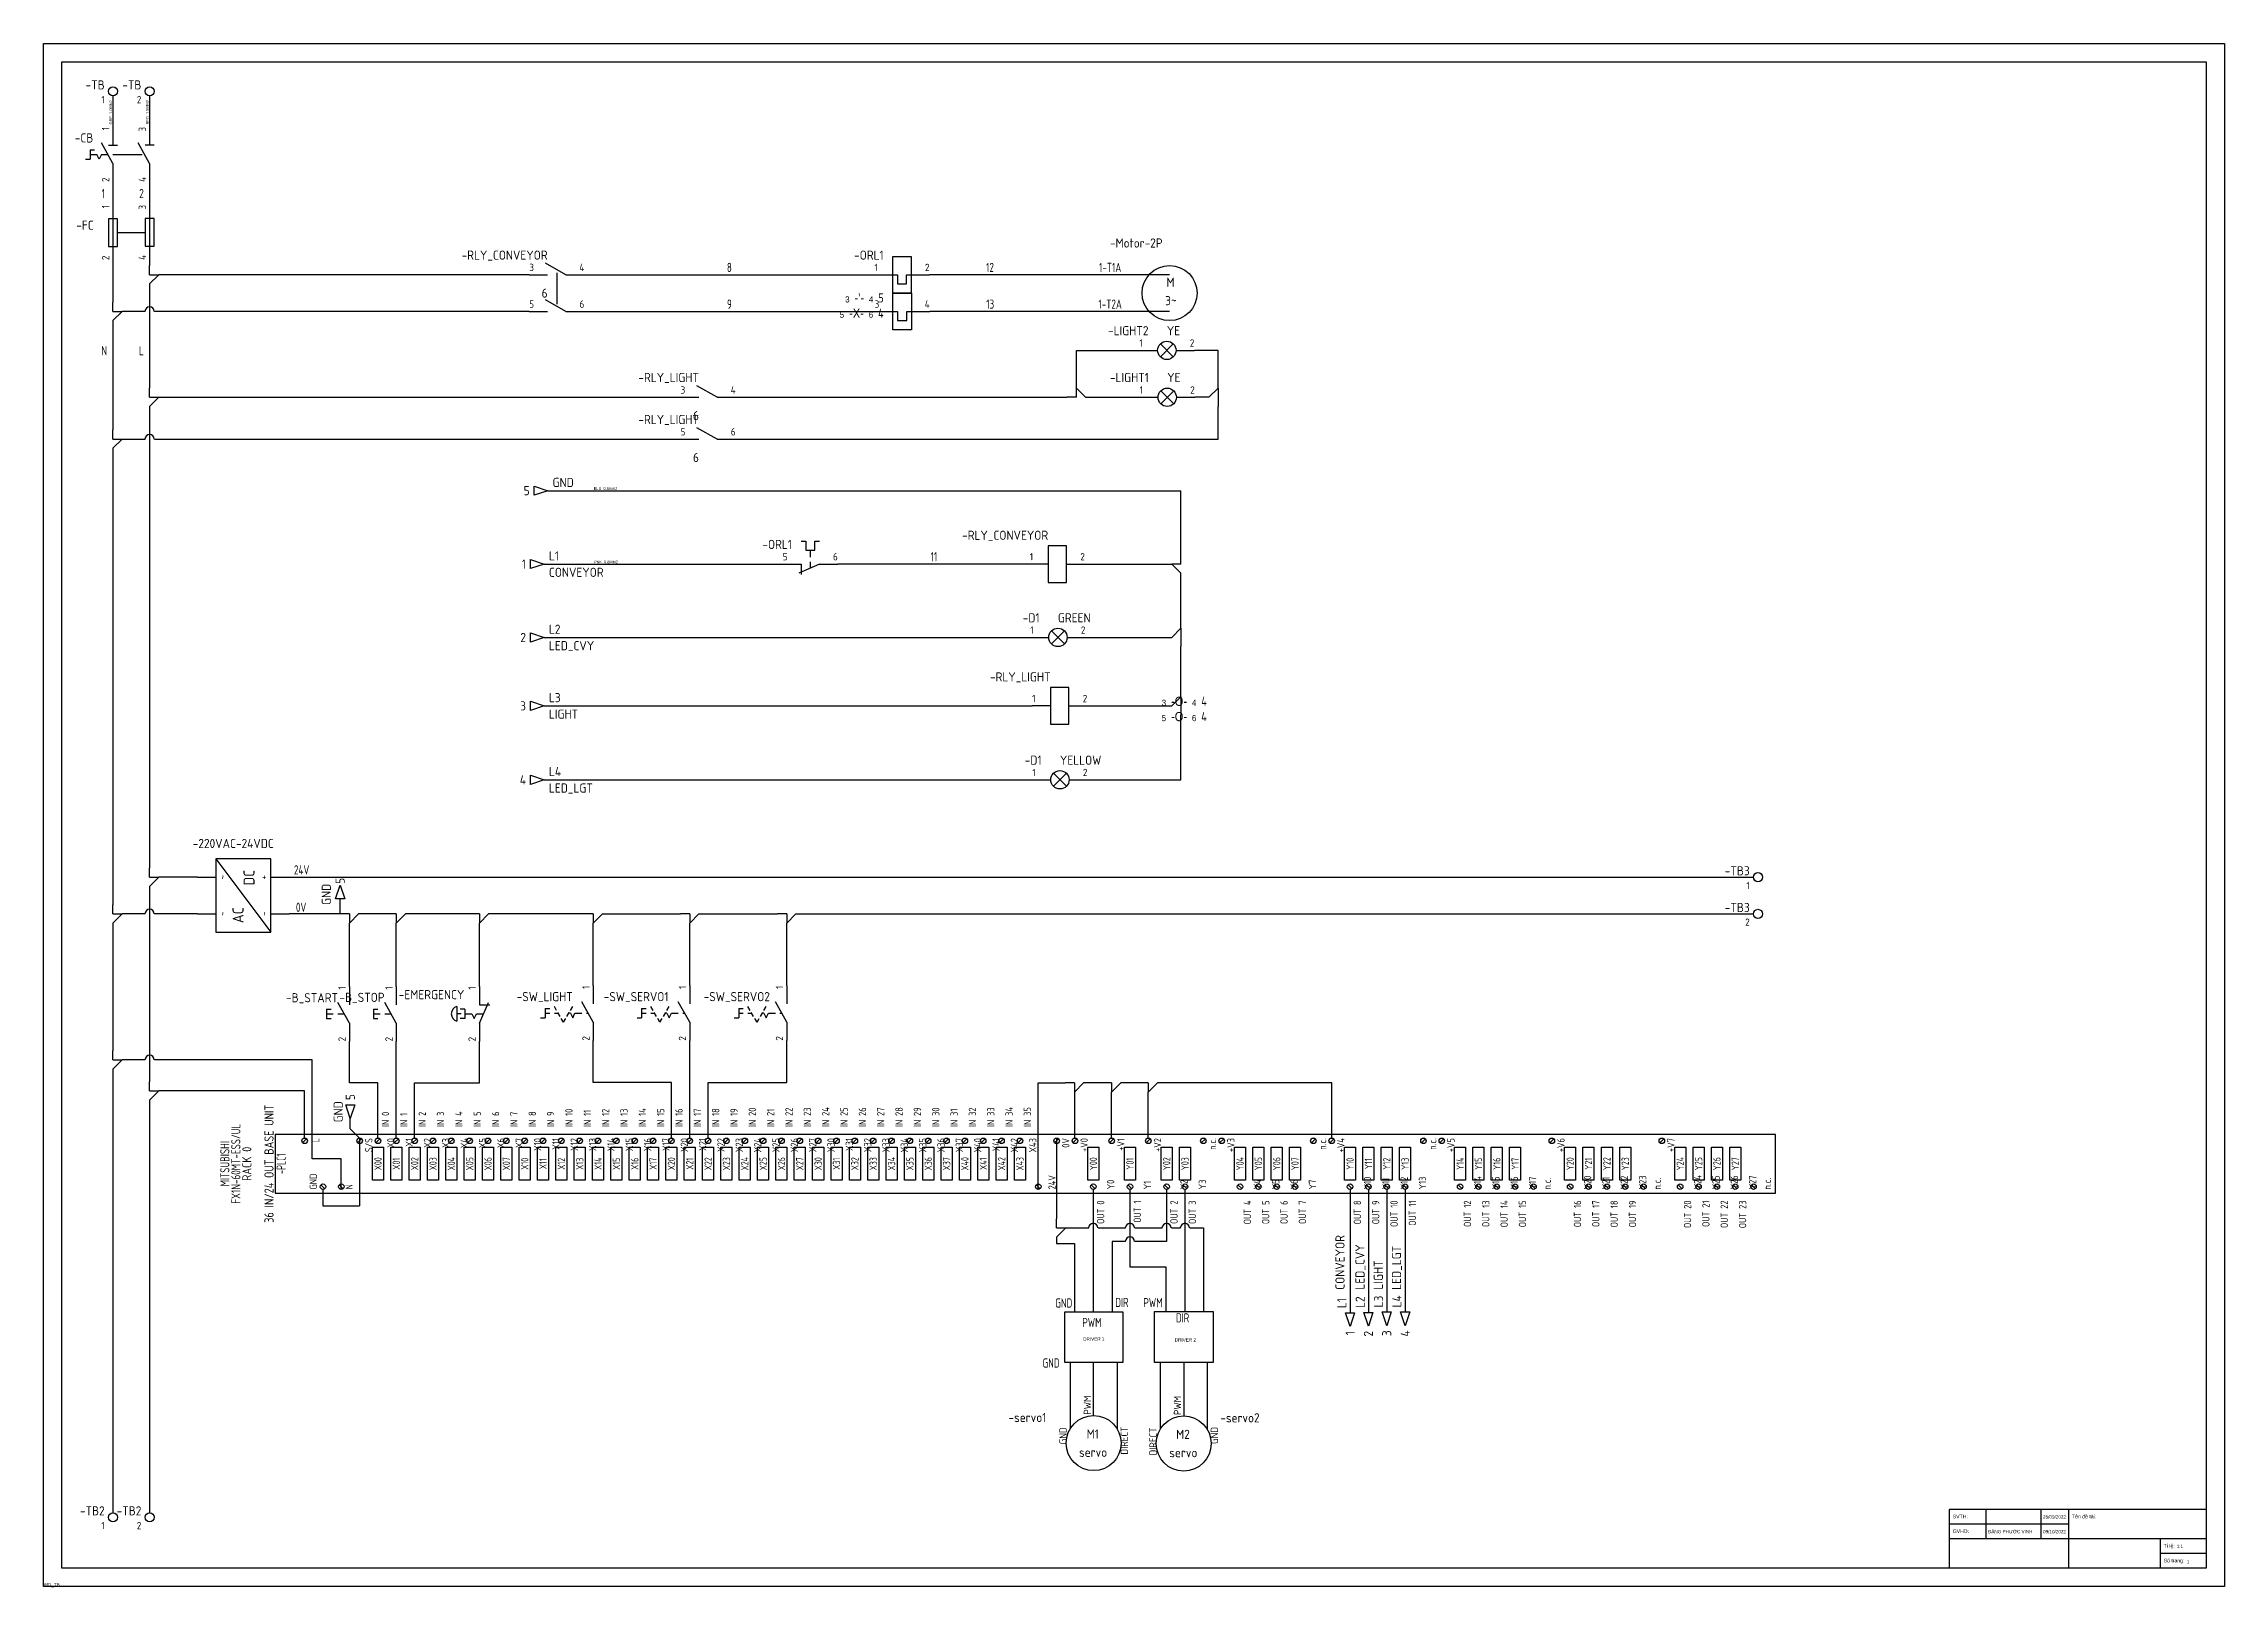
# Model space of a CAD drawing. Extents: x 0 to 1189, y -1 to 841.
import ezdxf
from ezdxf.enums import TextEntityAlignment as Align

# ---------------------------------------------------------------- set-up
doc = ezdxf.new("R2010")
doc.units = 0
doc.header["$MEASUREMENT"] = 0
for name, color, linetype in [('BLK_', 7, 'Continuous'), ('DESC', 150, 'Continuous'), ('LINK', 9, 'Continuous'), ('MISC', 7, 'Continuous'), ('PNK_0.8mm2', 230, 'Continuous'), ('SYMS', 7, 'Continuous'), ('TAGS', 150, 'Continuous'), ('TERMS', 123, 'Continuous'), ('WIREFIXED', 7, 'Continuous'), ('WIRENO', 72, 'Continuous'), ('WIREREF', 52, 'Continuous'), ('WIREREF_DEST', 52, 'Continuous'), ('XREF', 7, 'Continuous'), ('XREFCHILD', 134, 'Continuous')]:
    doc.layers.add(name, color=color, linetype=linetype)
for name, color, linetype, lineweight in [('BLU_0.8mm2', 5, 'Continuous', 25), ('GRE_1.0mm2', 3, 'Continuous', 25), ('RED_1.5mm2', 1, 'Continuous', 30)]:
    doc.layers.add(name, color=color, linetype=linetype, lineweight=lineweight)
doc.styles.get("Standard").update_dxf_attribs({"font": 'arial.ttf'})
doc.styles.add('WD_IEC', font='ISOCP2.shx', dxfattribs={"width": 0.9, "height": 4})

msp = doc.modelspace()

# ---------------------------------------------------------------- texts
at = {"attachment_point": 1}
for s, width, gutter_width, insert, char_height in [('DRIVER 1', 13.344, 0.9, (566.8, 135.8), 1.8), ('DRIVER 2', 13.344, 0.9, (616.7, 135.3), 1.8), ('SVTH:', 17.489, 1, (1040.9, 39.1), 2), ('25/09/2022', 13.936, 9, (1090.1, 38.8), 1.8), ('Tên đề tài:', 17.489, 1, (1105.9, 39.1), 2), ('GVHD:', 17.489, 1, (1040.9, 31.1), 2), ('ĐẶNG PHƯỚC VINH', 27.323, 9, (1060.1, 30.8), 1.8), ('09/10/2022', 13.936, 9, (1090.1, 30.8), 1.8), ('Tỉ lệ:', 17.489, 1, (1155.9, 23.1), 2), ('Số trang:', 17.489, 1, (1155.9, 15.1), 2), (' 1:1', 6.061, 9, (1162.3, 22.8), 1.8), ('1', 3.515, 9, (1168.5, 14.4), 1.8)]:
    msp.add_mtext_dynamic_manual_height_columns(s, width=width, gutter_width=gutter_width, heights=[0], dxfattribs=dict(at, insert=insert, char_height=char_height))
at = {"flags": 9}
msp.add_attdef('WD_TB', (0, 0), 'SVTH = LINE1;GVHD = LINE2;NGAYVE = LINE3;NGAYKTRA = LINE4;TILE = LINE5;PAGES = LINE6', height=1.8, dxfattribs=at)
at = {"layer": 'MISC', "char_height": 1.5, "attachment_point": 8, "rotation": 90}
for s, insert in [('GRE_1.0MM2', (37.8, 803.6)), ('RED_1.5MM2', (57.8, 803.6))]:
    msp.add_mtext(s, dxfattribs=dict(at, insert=insert))
at = {"layer": 'MISC', "char_height": 1.5, "attachment_point": 8}
for s, insert in [('BLU_0.8mm2', (306.4, 597.3)), ('PNK_0.8MM2', (306.6, 557.3))]:
    msp.add_mtext(s, dxfattribs=dict(at, insert=insert))
at = {"layer": 'XREF', "char_height": 5, "style": 'WD_IEC'}
for s, insert, attachment_point in [("{\\Fmonotxt.shx|c0;\\H0.67x;3 }{\\Facaderef.shx|c0;-'-} {\\Fmonotxt.shx|c0;\\H0.67x;4} 5\\P{\\Fmonotxt.shx|c0;\\H0.67x;5 }{\\Facaderef.shx|c0;-X-} {\\Fmonotxt.shx|c0;\\H0.67x;6} 4", (458, 704.9), 3), ('{\\Fmonotxt.shx|c0;\\H0.67x;3 }{\\Facaderef.shx|c0;-O-} {\\Fmonotxt.shx|c0;\\H0.67x;4} 4\\P{\\Fmonotxt.shx|c0;\\H0.67x;5 }{\\Facaderef.shx|c0;-O-} {\\Fmonotxt.shx|c0;\\H0.67x;6} 4', (609.5, 485), 1)]:
    msp.add_mtext(s, dxfattribs=dict(at, insert=insert, attachment_point=attachment_point))

# ---------------------------------------------------------------- blocks, each defined once
blk = doc.blocks.new('HMS21')
for p, q in [((-7.5, 0), (-2.5, 0)), ((2.5, 0), (-3.125, 3.125)), ((2.5, 0), (7.5, 0))]:
    blk.add_line(p, q)
at = {"style": 'WD_IEC'}
for tag, p in [('INST', (-2.5, 10.125)), ('TAG2', (-2.5, 4.125)), ('LOC', (-2.5, 7.125)), ('DESC2', (-2.5, -12.25)), ('DESC1', (-2.5, -9.25)), ('DESC3', (-2.5, -15.25))]:
    blk.add_attdef(tag, text='', height=2.5, dxfattribs=at).set_placement(p, align=Align.RIGHT)
for tag, p, height, flags in [('X4TERM01', (-7.5, 0), 0.32, 1), ('TERM01', (-7.5, 1), 2, 8), ('X2LINK', (0, 2), 0.32, 1), ('X8LINK', (0, 0.5), 0.32, 1), ('X1TERM02', (7.5, 0), 0.32, 1), ('CONTACT', (6.5, -2.25), 1, 1), ('FAMILY', (6.5, -3.75), 1, 1)]:
    blk.add_attdef(tag, p, '', height=height, dxfattribs=dict(at, flags=flags))
at = {"style": 'WD_IEC', "flags": 8}
for tag, height, p in [('TERM02', 2, (7.5, 1)), ('XREF', 2.5, (-2.5, -6.25))]:
    blk.add_attdef(tag, text='', height=height, dxfattribs=at).set_placement(p, align=Align.RIGHT)
blk = doc.blocks.new('HMO13')
blk.add_circle((0, 0), 7.5)
at = {"style": 'WD_IEC'}
for tag, p in [('INST', (-1.91, 19.4)), ('LOC', (-1.91, 15.9)), ('TAG1', (-1.91, 12.4))]:
    blk.add_attdef(tag, text='', height=2.5, dxfattribs=at).set_placement(p, align=Align.RIGHT)
for tag, p, height, flags in [('ASSYCODE', (7.73, 20.6), 1, 1), ('FAMILY', (7.73, 19.1), 1, 1), ('CATDESC', (7.73, 17.6), 1, 1), ('MFG', (7.9, 14.22), 1.5, 9), ('CAT', (7.9, 11.72), 1.5, 9), ('X0TERM01', (-3.9, 6.4), 0.32, 1), ('X2LINK', (0, 7.5), 0.32, 1), ('X4TERM02', (-7.5, 0), 0.32, 1), ('X1TERM04', (7.5, 0), 0.32, 1), ('TERM04', (7.5, 1), 2, 8), ('X0TERM03', (-3.9, -6.4), 0.32, 1), ('X8LINK', (0, -7.5), 0.32, 1)]:
    blk.add_attdef(tag, p, '', height=height, dxfattribs=dict(at, flags=flags))
at = {"lineweight": 15, "style": 'WD_IEC'}
for tag, p in [('XREF', (16.25, 12.88)), ('WDTAGALT', (16.14, -16.32))]:
    blk.add_attdef(tag, p, '', height=2.5, dxfattribs=at)
at = {"style": 'WD_IEC', "flags": 8}
for tag, p in [('TERM01', (3.49, 8.04)), ('TERM02', (-7.86, 0.84)), ('TERM03', (4.31, -10.13))]:
    blk.add_attdef(tag, text='', height=2, dxfattribs=at).set_placement(p, align=Align.RIGHT)
at = {"style": 'WD_IEC'}
for tag, p in [('DESC1', (16.25, 9.12)), ('DESC2', (16.25, 5.62)), ('DESC3', (16.25, 2.12)), ('RATING1', (16.25, -2.62)), ('RATING2', (16.25, -6.12)), ('RATING3', (16.25, -9.62)), ('RATING4', (16.3, -12.99))]:
    blk.add_attdef(tag, p, '', height=2.5, dxfattribs=at)
for tag, p in [('M', (0.24, 1.7)), ('3~', (0.34, -3.3))]:
    blk.add_attdef(tag, text='', height=2.5, dxfattribs=at).set_placement(p, align=Align.CENTER)
blk = doc.blocks.new('HMS1')
for p, q in [((-2.5, 0), (-7.5, 0)), ((2.5, 0), (7.5, 0))]:
    blk.add_line(p, q)
blk.add_lwpolyline([(-2.5, -5), (2.5, -5), (2.5, 5), (-2.5, 5)], close=True)
at = {"style": 'WD_IEC'}
for tag, p in [('INST', (-2.5, 13.62)), ('LOC', (-2.5, 10.12)), ('TAG1', (-2.5, 6.62)), ('DESC2', (-2.5, -13.5)), ('DESC1', (-2.5, -10)), ('DESC3', (-2.5, -17))]:
    blk.add_attdef(tag, text='', height=2.5, dxfattribs=at).set_placement(p, align=Align.RIGHT)
for tag, p, height, flags in [('MFG', (4.92, 12.12), 1.5, 9), ('CAT', (4.92, 9.62), 1.5, 9), ('X4TERM01', (-7.5, 0), 0.32, 1), ('TERM01', (-7.5, 1), 2, 8), ('X2LINK', (0, 5), 0.32, 1), ('X1TERM02', (7.5, 0), 0.32, 1), ('X8LINK', (0, -5), 0.32, 1), ('ASSYCODE', (3.5, -1.5), 1, 1), ('FAMILY', (3.5, -3), 1, 1), ('CATDESC', (3.5, -4.5), 1, 1)]:
    blk.add_attdef(tag, p, '', height=height, dxfattribs=dict(at, flags=flags))
at = {"style": 'WD_IEC', "flags": 8}
blk.add_attdef('TERM02', text='', height=2, dxfattribs=at).set_placement((7.5, 1), align=Align.RIGHT)
at = {"lineweight": 15, "style": 'WD_IEC'}
for tag, p in [('NO', (26.25, 0)), ('NC', (26.25, -4))]:
    blk.add_attdef(tag, text='', height=2.5, dxfattribs=at).set_placement(p, align=Align.RIGHT)
for tag, p in [('XREFNO', (27.75, 0)), ('XREFNC', (27.75, -4))]:
    blk.add_attdef(tag, p, '', height=2.5, dxfattribs=at)
blk = doc.blocks.new('HOL22')
for p, q in [((-2.5, 6.25), (-1.25, 6.25)), ((-1.25, 6.25), (-1.25, 3.75)), ((1.25, 3.75), (1.25, 6.25)), ((1.25, 6.25), (2.5, 6.25)), ((-7.5, 0), (-2.5, 0)), ((2.5, 0), (-3.12, -2.5)), ((-2.5, 0), (-2.5, -2.87)), ((-1.25, 3.75), (1.25, 3.75)), ((0, 3.75), (0, 1.88)), ((0, 0.63), (0, -1.11)), ((2.5, 0), (7.5, 0))]:
    blk.add_line(p, q)
at = {"style": 'WD_IEC'}
for tag, p in [('INST', (-5, 10.13)), ('TAG2', (-5, 4.13)), ('LOC', (-5, 7.13)), ('DESC2', (-5, -13.5)), ('DESC1', (-5, -10.5)), ('DESC3', (-5, -16.5))]:
    blk.add_attdef(tag, text='', height=2.5, dxfattribs=at).set_placement(p, align=Align.RIGHT)
for tag, p, height, flags in [('X2LINK', (0, 6.75), 0.32, 1), ('X4TERM01', (-7.5, 0), 0.32, 1), ('TERM01', (-7.5, 1), 2, 8), ('X1TERM02', (7.5, 0), 0.32, 1), ('X8LINK', (0, -2.11), 0.32, 1), ('FAMILY', (11, -5.5), 1, 1), ('CONTACT', (11.25, -2.5), 1, 1), ('COMMON', (12.5, -3.75), 1, 1)]:
    blk.add_attdef(tag, p, '', height=height, dxfattribs=dict(at, flags=flags))
at = {"style": 'WD_IEC', "flags": 8}
blk.add_attdef('TERM02', text='', height=2, dxfattribs=at).set_placement((7.5, 1), align=Align.RIGHT)
at = {"lineweight": 15, "style": 'WD_IEC'}
blk.add_attdef('XREF', text='', height=2.5, dxfattribs=at).set_placement((-5, -7.5), align=Align.RIGHT)
blk = doc.blocks.new('HLT1R')
for p, q in [((-7.5, 0), (-2.5, 0)), ((1.77, -1.77), (-1.77, 1.77)), ((1.77, 1.77), (-1.77, -1.77)), ((2.5, 0), (7.5, 0))]:
    blk.add_line(p, q)
blk.add_circle((0, 0), 2.5)
at = {"style": 'WD_IEC'}
for tag, p in [('INST', (-5, 11.12)), ('TAG1', (-5, 4.12)), ('LOC', (-5, 7.62)), ('DESC2', (-5, -13.5)), ('DESC1', (-5, -10)), ('DESC3', (-5, -17))]:
    blk.add_attdef(tag, text='', height=2.5, dxfattribs=at).set_placement(p, align=Align.RIGHT)
for tag, p, height, flags in [('MFG', (4.92, 12.12), 1.5, 9), ('CAT', (4.92, 9.62), 1.5, 9), ('X4TERM01', (-7.5, 0), 0.32, 1), ('TERM01', (-7.5, 1), 2, 8), ('X2LINK', (0, 2.5), 0.32, 1), ('X1TERM02', (7.5, 0), 0.32, 1), ('X8LINK', (0, -2.5), 0.32, 1), ('ASSYCODE', (8.5, -4), 1, 1), ('FAMILY', (8.5, -5.5), 1, 1), ('CATDESC', (8.5, -7), 1, 1)]:
    blk.add_attdef(tag, p, '', height=height, dxfattribs=dict(at, flags=flags))
at = {"lineweight": 15, "style": 'WD_IEC'}
blk.add_attdef('COLOR', (0, 4.12), '', height=2.5, dxfattribs=at)
at = {"style": 'WD_IEC', "flags": 8}
blk.add_attdef('TERM02', text='', height=2, dxfattribs=at).set_placement((7.5, 1), align=Align.RIGHT)
at = {"lineweight": 15, "style": 'WD_IEC'}
for tag, p in [('XREF', (-5, -6.25)), ('WDTAGALT', (-5, -20))]:
    blk.add_attdef(tag, text='', height=2.5, dxfattribs=at).set_placement(p, align=Align.RIGHT)
blk = doc.blocks.new('HOL1')
for p, q in [((-7.5, 0), (-1.25, 0)), ((-1.25, 0), (-1.25, -2.5)), ((1.25, 0), (2.5, 0)), ((1.25, -2.5), (1.25, 0)), ((2.5, 0), (7.5, 0)), ((-1.25, -2.5), (1.25, -2.5))]:
    blk.add_line(p, q)
blk.add_lwpolyline([(-2.5, 5), (2.5, 5), (2.5, -5), (-2.5, -5)], close=True)
at = {"style": 'WD_IEC'}
for tag, p in [('INST', (-5, 11.12)), ('TAG1', (-5, 4.12)), ('LOC', (-5, 7.62)), ('DESC1', (-5, -11.29)), ('DESC3', (-5, -18.29)), ('DESC2', (-5, -14.79))]:
    blk.add_attdef(tag, text='', height=2.5, dxfattribs=at).set_placement(p, align=Align.RIGHT)
for tag, p, height, flags in [('X4TERM01', (-7.5, 0), 0.32, 1), ('TERM01', (-7.5, 1), 2, 8), ('X2LINK', (0, 5), 0.32, 1), ('X1TERM02', (7.5, 0), 0.32, 1), ('X8LINK', (0, -5), 0.32, 1), ('ASSYCODE', (2.5, -7.5), 1, 1), ('FAMILY', (2.5, -9), 1, 1), ('CATDESC', (2.5, -10.5), 1, 1), ('MFG', (2.42, -15.4), 1.5, 9), ('CAT', (2.42, -17.9), 1.5, 9)]:
    blk.add_attdef(tag, p, '', height=height, dxfattribs=dict(at, flags=flags))
at = {"style": 'WD_IEC', "flags": 8}
blk.add_attdef('TERM02', text='', height=2, dxfattribs=at).set_placement((7.5, 1), align=Align.RIGHT)
at = {"lineweight": 15, "style": 'WD_IEC'}
for tag, p in [('RATING1', (-5, -3.79)), ('XREF', (-5, -7.54))]:
    blk.add_attdef(tag, text='', height=2.5, dxfattribs=at).set_placement(p, align=Align.RIGHT)
blk = doc.blocks.new('HOL2')
for p, q in [((-7.5, 0), (-1.25, 0)), ((-1.25, 0), (-1.25, -2.5)), ((1.25, 0), (2.5, 0)), ((1.25, -2.5), (1.25, 0)), ((2.5, 0), (7.5, 0)), ((-1.25, -2.5), (1.25, -2.5))]:
    blk.add_line(p, q)
blk.add_lwpolyline([(-2.5, 5), (2.5, 5), (2.5, -5), (-2.5, -5)], close=True)
at = {"style": 'WD_IEC'}
for tag, p in [('INST', (-5, 11.125)), ('TAG2', (-5, 4.125)), ('LOC', (-5, 7.625)), ('DESC2', (-5, -19.75)), ('DESC1', (-5, -16.25)), ('DESC3', (-5, -23.25))]:
    blk.add_attdef(tag, text='', height=2.5, dxfattribs=at).set_placement(p, align=Align.RIGHT)
for tag, p, height, flags in [('X4TERM01', (-7.5, 0), 0.32, 1), ('TERM01', (-7.5, 1), 2, 8), ('X2LINK', (0, 5), 0.32, 1), ('X1TERM02', (7.5, 0), 0.32, 1), ('X8LINK', (0, -5), 0.32, 1), ('FAMILY', (2.5, -9), 1, 1)]:
    blk.add_attdef(tag, p, '', height=height, dxfattribs=dict(at, flags=flags))
at = {"style": 'WD_IEC', "flags": 8}
blk.add_attdef('TERM02', text='', height=2, dxfattribs=at).set_placement((7.5, 1), align=Align.RIGHT)
at = {"lineweight": 15, "style": 'WD_IEC'}
for tag, p in [('RATING1', (-5, -8.75)), ('XREF', (-5, -12.5))]:
    blk.add_attdef(tag, text='', height=2.5, dxfattribs=at).set_placement(p, align=Align.RIGHT)
blk = doc.blocks.new('WD_WNH')
at = {"linetype": 'Continuous', "style": 'WD_IEC', "width": 0.8}
blk.add_attdef('WIRENO', text='', height=2.5, dxfattribs=at).set_placement((0, 0.75), align=Align.CENTER)
at = {"style": 'WD_IEC', "flags": 1}
for tag, p in [('W08USER', (0, 0.375)), ('W04USER', (0, 0.875)), ('W05USER', (0, 0.75)), ('W09USER', (0, 0.25)), ('W03USER', (0, 1)), ('W06USER', (0, 0.625)), ('W07USER', (0, 0.5)), ('W02USER', (0, 1.125)), ('W01USER', (0, 1.25)), ('W10USER', (0, 0.125))]:
    blk.add_attdef(tag, text='', height=0.08, dxfattribs=at).set_placement(p, align=Align.CENTER)
blk = doc.blocks.new('HT0_812')
for p, q in [((0, 0), (0, 2.5)), ((0, 0), (2.5, 0)), ((2.5, 0), (0, -2.5))]:
    blk.add_line(p, q)
at = {"style": 'WD_IEC', "flags": 1}
for tag, p in [('X2TERM01', (0, 2.5)), ('WDWSEQ', (1.92, 1.22)), ('X1TERM01', (2.5, 0)), ('X8TERM01', (0, -2.5))]:
    blk.add_attdef(tag, p, '', height=0.4, dxfattribs=at)
blk = doc.blocks.new('PLCIO_4D4D')
at = {"layer": 'SYMS'}
for p, q in [((-16, 16), (-16, -16)), ((802, 16), (-16, 16)), ((-1.1, 11.4), (1.1, 13.6)), ((28.9, 11.4), (31.1, 13.6)), ((38.9, 11.4), (41.1, 13.6)), ((48.9, 11.4), (51.1, 13.6)), ((58.9, 11.4), (61.1, 13.6)), ((68.9, 11.4), (71.1, 13.6)), ((78.9, 11.4), (81.1, 13.6)), ((88.9, 11.4), (91.1, 13.6)), ((98.9, 11.4), (101.1, 13.6)), ((108.9, 11.4), (111.1, 13.6)), ((118.9, 11.4), (121.1, 13.6)), ((128.9, 11.4), (131.1, 13.6)), ((138.9, 11.4), (141.1, 13.6)), ((148.9, 11.4), (151.1, 13.6)), ((158.9, 11.4), (161.1, 13.6)), ((168.9, 11.4), (171.1, 13.6)), ((178.9, 11.4), (181.1, 13.6)), ((188.9, 11.4), (191.1, 13.6)), ((198.9, 11.4), (201.1, 13.6)), ((208.9, 11.4), (211.1, 13.6)), ((218.9, 11.4), (221.1, 13.6)), ((228.9, 11.4), (231.1, 13.6)), ((238.9, 11.4), (241.1, 13.6)), ((248.9, 11.4), (251.1, 13.6)), ((258.9, 11.4), (261.1, 13.6)), ((268.9, 11.4), (271.1, 13.6)), ((278.9, 11.4), (281.1, 13.6)), ((288.9, 11.4), (291.1, 13.6)), ((298.9, 11.4), (301.1, 13.6)), ((308.9, 11.4), (311.1, 13.6)), ((318.9, 11.4), (321.1, 13.6)), ((328.9, 11.4), (331.1, 13.6)), ((338.9, 11.4), (341.1, 13.6)), ((348.9, 11.4), (351.1, 13.6)), ((358.9, 11.4), (361.1, 13.6)), ((368.9, 11.4), (371.1, 13.6)), ((378.9, 11.4), (381.1, 13.6)), ((388.9, 11.4), (391.1, 13.6)), ((408.9, 11.4), (411.1, 13.6)), ((418.9, 11.4), (421.1, 13.6)), ((438.9, 11.4), (441.1, 13.6)), ((458.9, 11.4), (461.1, 13.6)), ((488.9, 11.4), (491.1, 13.6)), ((498.9, 11.4), (501.1, 13.6)), ((548.9, 11.4), (551.1, 13.6)), ((558.9, 11.4), (561.1, 13.6)), ((608.9, 11.4), (611.1, 13.6)), ((618.9, 11.4), (621.1, 13.6)), ((678.9, 11.4), (681.1, 13.6)), ((738.9, 11.4), (741.1, 13.6)), ((802, -16), (802, 16)), ((37, -9), (37, 9)), ((37, 9), (43, 9)), ((43, 9), (43, -9)), ((47, -9), (47, 9)), ((47, 9), (53, 9)), ((53, 9), (53, -9)), ((57, -9), (57, 9)), ((57, 9), (63, 9)), ((63, 9), (63, -9)), ((67, -9), (67, 9)), ((67, 9), (73, 9)), ((73, 9), (73, -9)), ((77, -9), (77, 9)), ((77, 9), (83, 9)), ((83, 9), (83, -9)), ((87, -9), (87, 9)), ((87, 9), (93, 9)), ((93, 9), (93, -9)), ((97, -9), (97, 9)), ((97, 9), (103, 9)), ((103, 9), (103, -9)), ((107, -9), (107, 9)), ((107, 9), (113, 9)), ((113, 9), (113, -9)), ((117, -9), (117, 9)), ((117, 9), (123, 9)), ((123, 9), (123, -9)), ((127, -9), (127, 9)), ((127, 9), (133, 9)), ((133, 9), (133, -9)), ((137, -9), (137, 9)), ((137, 9), (143, 9)), ((143, 9), (143, -9)), ((147, -9), (147, 9)), ((147, 9), (153, 9)), ((153, 9), (153, -9)), ((157, -9), (157, 9)), ((157, 9), (163, 9)), ((163, 9), (163, -9)), ((167, -9), (167, 9)), ((167, 9), (173, 9)), ((173, 9), (173, -9)), ((177, -9), (177, 9)), ((177, 9), (183, 9)), ((183, 9), (183, -9)), ((187, -9), (187, 9)), ((187, 9), (193, 9)), ((193, 9), (193, -9)), ((197, -9), (197, 9)), ((197, 9), (203, 9)), ((203, 9), (203, -9)), ((207, -9), (207, 9)), ((207, 9), (213, 9)), ((213, 9), (213, -9)), ((217, -9), (217, 9)), ((217, 9), (223, 9)), ((223, 9), (223, -9)), ((227, -9), (227, 9)), ((227, 9), (233, 9)), ((233, 9), (233, -9)), ((237, -9), (237, 9)), ((237, 9), (243, 9)), ((243, 9), (243, -9)), ((247, -9), (247, 9)), ((247, 9), (253, 9)), ((253, 9), (253, -9)), ((257, -9), (257, 9)), ((257, 9), (263, 9)), ((263, 9), (263, -9)), ((267, -9), (267, 9)), ((267, 9), (273, 9)), ((273, 9), (273, -9)), ((277, -9), (277, 9)), ((277, 9), (283, 9)), ((283, 9), (283, -9)), ((287, -9), (287, 9)), ((287, 9), (293, 9)), ((293, 9), (293, -9)), ((297, -9), (297, 9)), ((297, 9), (303, 9)), ((303, 9), (303, -9)), ((307, -9), (307, 9)), ((307, 9), (313, 9)), ((313, 9), (313, -9)), ((317, -9), (317, 9)), ((317, 9), (323, 9)), ((323, 9), (323, -9)), ((327, -9), (327, 9)), ((327, 9), (333, 9)), ((333, 9), (333, -9)), ((337, -9), (337, 9)), ((337, 9), (343, 9)), ((343, 9), (343, -9)), ((347, -9), (347, 9)), ((347, 9), (353, 9)), ((353, 9), (353, -9)), ((357, -9), (357, 9)), ((357, 9), (363, 9)), ((363, 9), (363, -9)), ((367, -9), (367, 9)), ((367, 9), (373, 9)), ((373, 9), (373, -9)), ((377, -9), (377, 9)), ((377, 9), (383, 9)), ((383, 9), (383, -9)), ((387, -9), (387, 9)), ((387, 9), (393, 9)), ((393, 9), (393, -9)), ((427, -9), (427, 9)), ((427, 9), (433, 9)), ((433, 9), (433, -9)), ((447, -9), (447, 9)), ((447, 9), (453, 9)), ((453, 9), (453, -9)), ((467, -9), (467, 9)), ((467, 9), (473, 9)), ((473, 9), (473, -9)), ((477, -9), (477, 9)), ((477, 9), (483, 9)), ((483, 9), (483, -9)), ((507, -9), (507, 9)), ((507, 9), (513, 9)), ((513, 9), (513, -9)), ((517, -9), (517, 9)), ((517, 9), (523, 9)), ((523, 9), (523, -9)), ((527, -9), (527, 9)), ((527, 9), (533, 9)), ((533, 9), (533, -9)), ((537, -9), (537, 9)), ((537, 9), (543, 9)), ((543, 9), (543, -9)), ((567, -9), (567, 9)), ((567, 9), (573, 9)), ((573, 9), (573, -9)), ((577, -9), (577, 9)), ((577, 9), (583, 9)), ((583, 9), (583, -9)), ((587, -9), (587, 9)), ((587, 9), (593, 9)), ((593, 9), (593, -9)), ((597, -9), (597, 9)), ((597, 9), (603, 9)), ((603, 9), (603, -9)), ((627, -9), (627, 9)), ((627, 9), (633, 9)), ((633, 9), (633, -9)), ((637, -9), (637, 9)), ((637, 9), (643, 9)), ((643, 9), (643, -9)), ((647, -9), (647, 9)), ((647, 9), (653, 9)), ((653, 9), (653, -9)), ((657, -9), (657, 9)), ((657, 9), (663, 9)), ((663, 9), (663, -9)), ((687, -9), (687, 9)), ((687, 9), (693, 9)), ((693, 9), (693, -9)), ((697, -9), (697, 9)), ((697, 9), (703, 9)), ((703, 9), (703, -9)), ((707, -9), (707, 9)), ((707, 9), (713, 9)), ((713, 9), (713, -9)), ((717, -9), (717, 9)), ((717, 9), (723, 9)), ((723, 9), (723, -9)), ((747, -9), (747, 9)), ((747, 9), (753, 9)), ((753, 9), (753, -9)), ((757, -9), (757, 9)), ((757, 9), (763, 9)), ((763, 9), (763, -9)), ((767, -9), (767, 9)), ((767, 9), (773, 9)), ((773, 9), (773, -9)), ((777, -9), (777, 9)), ((777, 9), (783, 9)), ((783, 9), (783, -9)), ((8.9, -11.4), (11.1, -13.6)), ((18.9, -11.4), (21.1, -13.6)), ((43, -9), (37, -9)), ((53, -9), (47, -9)), ((63, -9), (57, -9)), ((73, -9), (67, -9)), ((83, -9), (77, -9)), ((93, -9), (87, -9)), ((103, -9), (97, -9)), ((113, -9), (107, -9)), ((123, -9), (117, -9)), ((133, -9), (127, -9)), ((143, -9), (137, -9)), ((153, -9), (147, -9)), ((163, -9), (157, -9)), ((173, -9), (167, -9)), ((183, -9), (177, -9)), ((193, -9), (187, -9)), ((203, -9), (197, -9)), ((213, -9), (207, -9)), ((223, -9), (217, -9)), ((233, -9), (227, -9)), ((243, -9), (237, -9)), ((253, -9), (247, -9)), ((263, -9), (257, -9)), ((273, -9), (267, -9)), ((283, -9), (277, -9)), ((293, -9), (287, -9)), ((303, -9), (297, -9)), ((313, -9), (307, -9)), ((323, -9), (317, -9)), ((333, -9), (327, -9)), ((343, -9), (337, -9)), ((353, -9), (347, -9)), ((363, -9), (357, -9)), ((373, -9), (367, -9)), ((383, -9), (377, -9)), ((393, -9), (387, -9)), ((398.9, -11.4), (401.1, -13.6)), ((433, -9), (427, -9)), ((428.9, -11.4), (431.1, -13.6)), ((453, -9), (447, -9)), ((448.9, -11.4), (451.1, -13.6)), ((473, -9), (467, -9)), ((468.9, -11.4), (471.1, -13.6)), ((483, -9), (477, -9)), ((478.9, -11.4), (481.1, -13.6)), ((513, -9), (507, -9)), ((508.9, -11.4), (511.1, -13.6)), ((523, -9), (517, -9)), ((518.9, -11.4), (521.1, -13.6)), ((533, -9), (527, -9)), ((528.9, -11.4), (531.1, -13.6)), ((543, -9), (537, -9)), ((538.9, -11.4), (541.1, -13.6)), ((573, -9), (567, -9)), ((568.9, -11.4), (571.1, -13.6)), ((583, -9), (577, -9)), ((578.9, -11.4), (581.1, -13.6)), ((593, -9), (587, -9)), ((588.9, -11.4), (591.1, -13.6)), ((603, -9), (597, -9)), ((598.9, -11.4), (601.1, -13.6)), ((633, -9), (627, -9)), ((628.9, -11.4), (631.1, -13.6)), ((643, -9), (637, -9)), ((638.9, -11.4), (641.1, -13.6)), ((653, -9), (647, -9)), ((648.9, -11.4), (651.1, -13.6)), ((663, -9), (657, -9)), ((658.9, -11.4), (661.1, -13.6)), ((668.9, -11.4), (671.1, -13.6)), ((693, -9), (687, -9)), ((688.9, -11.4), (691.1, -13.6)), ((703, -9), (697, -9)), ((698.9, -11.4), (701.1, -13.6)), ((713, -9), (707, -9)), ((708.9, -11.4), (711.1, -13.6)), ((723, -9), (717, -9)), ((718.9, -11.4), (721.1, -13.6)), ((728.9, -11.4), (731.1, -13.6)), ((753, -9), (747, -9)), ((748.9, -11.4), (751.1, -13.6)), ((763, -9), (757, -9)), ((758.9, -11.4), (761.1, -13.6)), ((773, -9), (767, -9)), ((768.9, -11.4), (771.1, -13.6)), ((783, -9), (777, -9)), ((778.9, -11.4), (781.1, -13.6)), ((788.9, -11.4), (791.1, -13.6)), ((-16, -16), (802, -16))]:
    blk.add_line(p, q, dxfattribs=at)
for centre in [(0, 12.5), (30, 12.5), (40, 12.5), (50, 12.5), (60, 12.5), (70, 12.5), (80, 12.5), (90, 12.5), (100, 12.5), (110, 12.5), (120, 12.5), (130, 12.5), (140, 12.5), (150, 12.5), (160, 12.5), (170, 12.5), (180, 12.5), (190, 12.5), (200, 12.5), (210, 12.5), (220, 12.5), (230, 12.5), (240, 12.5), (250, 12.5), (260, 12.5), (270, 12.5), (280, 12.5), (290, 12.5), (300, 12.5), (310, 12.5), (320, 12.5), (330, 12.5), (340, 12.5), (350, 12.5), (360, 12.5), (370, 12.5), (380, 12.5), (390, 12.5), (410, 12.5), (420, 12.5), (440, 12.5), (460, 12.5), (490, 12.5), (500, 12.5), (550, 12.5), (560, 12.5), (610, 12.5), (620, 12.5), (680, 12.5), (740, 12.5), (10, -12.5), (20, -12.5), (400, -12.5), (430, -12.5), (450, -12.5), (470, -12.5), (480, -12.5), (510, -12.5), (520, -12.5), (530, -12.5), (540, -12.5), (570, -12.5), (580, -12.5), (590, -12.5), (600, -12.5), (630, -12.5), (640, -12.5), (650, -12.5), (660, -12.5), (670, -12.5), (690, -12.5), (700, -12.5), (710, -12.5), (720, -12.5), (730, -12.5), (750, -12.5), (760, -12.5), (770, -12.5), (780, -12.5), (790, -12.5)]:
    blk.add_circle(centre, 1.5, dxfattribs=at)
at = {"layer": 'SYMS', "style": 'WD_IEC', "width": 0.9}
for tag, p in [('TERMDESC01', (2, 20)), ('TERMDESC04', (32, 20)), ('TERMDESC05', (42.1, 20)), ('TERMDESC06', (52.1, 20)), ('TERMDESC07', (62.1, 20)), ('TERMDESC08', (72.1, 20)), ('TERMDESC09', (82.1, 20)), ('TERMDESC10', (92.1, 20)), ('TERMDESC11', (102.1, 20)), ('TERMDESC12', (112.1, 20)), ('TERMDESC13', (122.1, 20)), ('TERMDESC14', (132.1, 20)), ('TERMDESC15', (142.1, 20)), ('TERMDESC16', (152.1, 20)), ('TERMDESC17', (162.1, 20)), ('TERMDESC18', (172.1, 20)), ('TERMDESC19', (182.1, 20)), ('TERMDESC20', (192.1, 20)), ('TERMDESC21', (202.1, 20)), ('TERMDESC22', (212.1, 20)), ('TERMDESC23', (222.1, 20)), ('TERMDESC24', (232.1, 20)), ('TERMDESC25', (242.1, 20)), ('TERMDESC26', (252.1, 20)), ('TERMDESC27', (262.1, 20)), ('TERMDESC28', (272.1, 20)), ('TERMDESC29', (282.1, 20)), ('TERMDESC30', (292.1, 20)), ('TERMDESC31', (302.1, 20)), ('TERMDESC32', (312.1, 20)), ('TERMDESC33', (322.1, 20)), ('TERMDESC34', (332.1, 20)), ('TERMDESC35', (342.1, 20)), ('TERMDESC36', (352.1, 20)), ('TERMDESC37', (362.1, 20)), ('TERMDESC38', (372.1, 20)), ('TERMDESC39', (382.1, 20)), ('TERMDESC40', (392.1, 20)), ('TERMDESC42', (412, 20)), ('TERMDESC43', (422, 20)), ('TERMDESC45', (442, 20)), ('TERMDESC47', (462, 20)), ('TERMDESC50', (492, 20)), ('TERMDESC51', (502, 20)), ('TERMDESC56', (552, 20)), ('TERMDESC57', (562, 20)), ('TERMDESC62', (612, 20)), ('TERMDESC63', (622, 20)), ('TERMDESC69', (682, 20)), ('TERMDESC75', (742, 20)), ('TERM02', (15.5, -14)), ('TERM03', (25.5, -14)), ('TERM41', (405.5, -14)), ('TERM44', (437.5, -14)), ('TERM46', (457.5, -14)), ('TERM48', (477.5, -14)), ('TERM49', (487.5, -14)), ('TERM52', (517.5, -14)), ('TERM53', (527.5, -14)), ('TERM54', (537.5, -14)), ('TERM55', (547.5, -14)), ('TERM58', (577.5, -14)), ('TERM59', (587.5, -14)), ('TERM60', (597.5, -14)), ('TERM61', (607.5, -14)), ('TERM64', (637.5, -14)), ('TERM65', (647.5, -14)), ('TERM66', (657.5, -14)), ('TERM67', (667.5, -14)), ('TERM68', (675.5, -14)), ('TERM70', (697.5, -14)), ('TERM71', (707.5, -14)), ('TERM72', (717.5, -14)), ('TERM73', (727.5, -14)), ('TERM74', (735.5, -14)), ('TERM76', (757.5, -14)), ('TERM77', (767.5, -14)), ('TERM78', (777.5, -14)), ('TERM79', (787.5, -14)), ('TERM80', (795.5, -14))]:
    blk.add_attdef(tag, text='', height=4, rotation=90, dxfattribs=at).set_placement(p, align=Align.TOP_LEFT)
for tag, p in [('DESCA44', (427, 22)), ('DESCB44', (433, 22)), ('DESCC44', (439, 22)), ('DESCD44', (445, 22)), ('DESCA46', (447, 22)), ('DESCE44', (451, 22)), ('DESCB46', (453, 22)), ('DESCC46', (459, 22)), ('DESCD46', (465, 22)), ('DESCA48', (467, 22)), ('DESCE46', (471, 22)), ('DESCB48', (473, 22)), ('DESCA49', (477, 22)), ('DESCC48', (479, 22)), ('DESCB49', (483, 22)), ('DESCD48', (485, 22)), ('DESCC49', (489, 22)), ('DESCE48', (491, 22)), ('DESCD49', (495, 22)), ('DESCE49', (501, 22)), ('DESCA52', (507, 22)), ('DESCB52', (513, 22)), ('DESCA53', (517, 22)), ('DESCC52', (519, 22)), ('DESCB53', (523, 22)), ('DESCD52', (525, 22)), ('DESCA54', (527, 22)), ('DESCC53', (529, 22)), ('DESCE52', (531, 22)), ('DESCB54', (533, 22)), ('DESCD53', (535, 22)), ('DESCA55', (537, 22)), ('DESCC54', (539, 22)), ('DESCE53', (541, 22)), ('DESCB55', (543, 22)), ('DESCD54', (545, 22)), ('DESCC55', (549, 22)), ('DESCE54', (551, 22)), ('DESCD55', (555, 22)), ('DESCE55', (561, 22)), ('DESCA58', (567, 22)), ('DESCB58', (573, 22)), ('DESCA59', (577, 22)), ('DESCC58', (579, 22)), ('DESCB59', (583, 22)), ('DESCD58', (585, 22)), ('DESCA60', (587, 22)), ('DESCC59', (589, 22)), ('DESCE58', (591, 22)), ('DESCB60', (593, 22)), ('DESCD59', (595, 22)), ('DESCA61', (597, 22)), ('DESCC60', (599, 22)), ('DESCE59', (601, 22)), ('DESCB61', (603, 22)), ('DESCD60', (605, 22)), ('DESCC61', (609, 22)), ('DESCE60', (611, 22)), ('DESCD61', (615, 22)), ('DESCE61', (621, 22)), ('DESCA64', (627, 22)), ('DESCB64', (633, 22)), ('DESCA65', (637, 22)), ('DESCC64', (639, 22)), ('DESCB65', (643, 22)), ('DESCD64', (645, 22)), ('DESCA66', (647, 22)), ('DESCC65', (649, 22)), ('DESCE64', (651, 22)), ('DESCB66', (653, 22)), ('DESCD65', (655, 22)), ('DESCA67', (657, 22)), ('DESCC66', (659, 22)), ('DESCE65', (661, 22)), ('DESCB67', (663, 22)), ('DESCD66', (665, 22)), ('DESCC67', (669, 22)), ('DESCE66', (671, 22)), ('DESCD67', (675, 22)), ('DESCE67', (681, 22)), ('DESCA70', (687, 22)), ('DESCB70', (693, 22)), ('DESCA71', (697, 22)), ('DESCC70', (699, 22)), ('DESCB71', (703, 22)), ('DESCD70', (705, 22)), ('DESCA72', (707, 22)), ('DESCC71', (709, 22)), ('DESCE70', (711, 22)), ('DESCB72', (713, 22)), ('DESCD71', (715, 22)), ('DESCA73', (717, 22)), ('DESCC72', (719, 22)), ('DESCE71', (721, 22)), ('DESCB73', (723, 22)), ('DESCD72', (725, 22)), ('DESCC73', (729, 22)), ('DESCE72', (731, 22)), ('DESCD73', (735, 22)), ('DESCE73', (741, 22)), ('DESCA76', (747, 22)), ('DESCB76', (753, 22)), ('DESCA77', (757, 22)), ('DESCC76', (759, 22)), ('DESCB77', (763, 22)), ('DESCD76', (765, 22)), ('DESCA78', (767, 22)), ('DESCC77', (769, 22)), ('DESCE76', (771, 22)), ('DESCB78', (773, 22)), ('DESCD77', (775, 22)), ('DESCA79', (777, 22)), ('DESCC78', (779, 22)), ('DESCE77', (781, 22)), ('DESCB79', (783, 22)), ('DESCD78', (785, 22)), ('DESCC79', (789, 22)), ('DESCE78', (791, 22)), ('DESCD79', (795, 22)), ('DESCE79', (801, 22))]:
    blk.add_attdef(tag, p, '', height=5, rotation=90, dxfattribs=at)
at = {"layer": 'SYMS', "style": 'WD_IEC', "width": 0.9, "flags": 1}
for tag, p in [('X2TERM01', (0, 14)), ('X2TERM04', (30, 14)), ('X2TERM05', (40, 14)), ('X2TERM06', (50, 14)), ('X2TERM07', (60, 14)), ('X2TERM08', (70, 14)), ('X2TERM09', (80, 14)), ('X2TERM10', (90, 14)), ('X2TERM11', (100, 14)), ('X2TERM12', (110, 14)), ('X2TERM13', (120, 14)), ('X2TERM14', (130, 14)), ('X2TERM15', (140, 14)), ('X2TERM16', (150, 14)), ('X2TERM17', (160, 14)), ('X2TERM18', (170, 14)), ('X2TERM19', (180, 14)), ('X2TERM20', (190, 14)), ('X2TERM21', (200, 14)), ('X2TERM22', (210, 14)), ('X2TERM23', (220, 14)), ('X2TERM24', (230, 14)), ('X2TERM25', (240, 14)), ('X2TERM26', (250, 14)), ('X2TERM27', (260, 14)), ('X2TERM28', (270, 14)), ('X2TERM29', (280, 14)), ('X2TERM30', (290, 14)), ('X2TERM31', (300, 14)), ('X2TERM32', (310, 14)), ('X2TERM33', (320, 14)), ('X2TERM34', (330, 14)), ('X2TERM35', (340, 14)), ('X2TERM36', (350, 14)), ('X2TERM37', (360, 14)), ('X2TERM38', (370, 14)), ('X2TERM39', (380, 14)), ('X2TERM40', (390, 14)), ('X2TERM42', (410, 14)), ('X2TERM43', (420, 14)), ('X2TERM45', (440, 14)), ('X2TERM47', (460, 14)), ('X2TERM50', (490, 14)), ('X2TERM51', (500, 14)), ('X2TERM56', (550, 14)), ('X2TERM57', (560, 14)), ('X2TERM62', (610, 14)), ('X2TERM63', (620, 14)), ('X2TERM69', (680, 14)), ('X2TERM75', (740, 14)), ('X8TERM02', (10, -14)), ('X8TERM03', (20, -14)), ('X8TERM41', (400, -14)), ('X8TERM44', (430, -14)), ('X8TERM46', (450, -14)), ('X8TERM48', (470, -14)), ('X8TERM49', (480, -14)), ('X8TERM52', (510, -14)), ('X8TERM53', (520, -14)), ('X8TERM54', (530, -14)), ('X8TERM55', (540, -14)), ('X8TERM58', (570, -14)), ('X8TERM59', (580, -14)), ('X8TERM60', (590, -14)), ('X8TERM61', (600, -14)), ('X8TERM64', (630, -14)), ('X8TERM65', (640, -14)), ('X8TERM66', (650, -14)), ('X8TERM67', (660, -14)), ('X8TERM68', (670, -14)), ('X8TERM70', (690, -14)), ('X8TERM71', (700, -14)), ('X8TERM72', (710, -14)), ('X8TERM73', (720, -14)), ('X8TERM74', (730, -14)), ('X8TERM76', (750, -14)), ('X8TERM77', (760, -14)), ('X8TERM78', (770, -14)), ('X8TERM79', (780, -14)), ('X8TERM80', (790, -14))]:
    blk.add_attdef(tag, text='', height=0.64, rotation=90, dxfattribs=at).set_placement(p, align=Align.RIGHT)
at = {"layer": 'SYMS', "style": 'WD_IEC', "width": 0.9}
for tag, p in [('TERM01', (4, 14)), ('TERM04', (33, 14)), ('TERM05', (45, 14)), ('TERM06', (55, 14)), ('TERM07', (65, 14)), ('TERM08', (75, 14)), ('TERM09', (85, 14)), ('TERM10', (95, 14)), ('TERM11', (105, 14)), ('TERM12', (115, 14)), ('TERM13', (125, 14)), ('TERM14', (135, 14)), ('TERM15', (145, 14)), ('TERM16', (155, 14)), ('TERM17', (165, 14)), ('TERM18', (175, 14)), ('TERM19', (185, 14)), ('TERM20', (195, 14)), ('TERM21', (205, 14)), ('TERM22', (215, 14)), ('TERM23', (225, 14)), ('TERM24', (235, 14)), ('TERM25', (245, 14)), ('TERM26', (255, 14)), ('TERM27', (265, 14)), ('TERM28', (275, 14)), ('TERM29', (285, 14)), ('TERM30', (295, 14)), ('TERM31', (305, 14)), ('TERM32', (315, 14)), ('TERM33', (325, 14)), ('TERM34', (335, 14)), ('TERM35', (345, 14)), ('TERM36', (355, 14)), ('TERM37', (365, 14)), ('TERM38', (375, 14)), ('TERM39', (385, 14)), ('TERM40', (395, 14)), ('TERM42', (413, 14)), ('TERM43', (423, 14)), ('TERM45', (443, 14)), ('TERM47', (463, 14)), ('TERM50', (493, 14)), ('TERM51', (503, 14)), ('TERM56', (553, 14)), ('TERM57', (563, 14)), ('TERM62', (613, 14)), ('TERM63', (623, 14)), ('TERM69', (683, 14)), ('TERM75', (743, 14)), ('TERMDESC02', (13.8, -20)), ('TERMDESC03', (23.8, -20)), ('TERMDESC41', (403.8, -20)), ('TERMDESC44', (432, -20)), ('TERMDESC46', (452, -20)), ('TERMDESC48', (472, -20)), ('TERMDESC49', (482, -20)), ('TERMDESC52', (512, -20)), ('TERMDESC53', (522, -20)), ('TERMDESC54', (532, -20)), ('TERMDESC55', (542, -20)), ('TERMDESC58', (572, -20)), ('TERMDESC59', (582, -20)), ('TERMDESC60', (592, -20)), ('TERMDESC61', (602, -20)), ('TERMDESC64', (632, -20)), ('TERMDESC65', (642, -20)), ('TERMDESC66', (652, -20)), ('TERMDESC67', (662, -20)), ('TERMDESC68', (673.8, -20)), ('TERMDESC70', (692, -20)), ('TERMDESC71', (702, -20)), ('TERMDESC72', (712, -20)), ('TERMDESC73', (722, -20)), ('TERMDESC74', (733.8, -20)), ('TERMDESC76', (752, -20)), ('TERMDESC77', (762, -20)), ('TERMDESC78', (772, -20)), ('TERMDESC79', (782, -20)), ('TERMDESC80', (793.8, -20))]:
    blk.add_attdef(tag, text='', height=4, rotation=90, dxfattribs=at).set_placement(p, align=Align.TOP_RIGHT)
at = {"layer": 'SYMS', "style": 'WD_IEC'}
for tag, width, p in [('INST', 0.8, (-53, 0)), ('LOC', 0.8, (-47, 0)), ('MFG', 0.8, (-41, 0)), ('CAT', 0.8, (-35, 0)), ('LINE1', 0.9, (-29, 0)), ('LINE2', 0.9, (-23, 0)), ('DESC', 0.9, (-16.9, 0)), ('TAG', 0.7, (-10.3, 0))]:
    blk.add_attdef(tag, text='', height=5, rotation=90, dxfattribs=dict(at, width=width)).set_placement(p, align=Align.CENTER)
at = {"layer": 'SYMS', "style": 'WD_IEC', "width": 0.7}
for tag, p in [('TAGA05', (40, 0)), ('TAGA06', (50, 0)), ('TAGA07', (60, 0)), ('TAGA08', (70, 0)), ('TAGA09', (80, 0)), ('TAGA10', (90, 0)), ('TAGA11', (100, 0)), ('TAGA12', (110, 0)), ('TAGA13', (120, 0)), ('TAGA14', (130, 0)), ('TAGA15', (140, 0)), ('TAGA16', (150, 0)), ('TAGA17', (160, 0)), ('TAGA18', (170, 0)), ('TAGA19', (180, 0)), ('TAGA20', (190, 0)), ('TAGA21', (200, 0)), ('TAGA22', (210, 0)), ('TAGA23', (220, 0)), ('TAGA24', (230, 0)), ('TAGA25', (240, 0)), ('TAGA26', (250, 0)), ('TAGA27', (260, 0)), ('TAGA28', (270, 0)), ('TAGA29', (280, 0)), ('TAGA30', (290, 0)), ('TAGA31', (300, 0)), ('TAGA32', (310, 0)), ('TAGA33', (320, 0)), ('TAGA34', (330, 0)), ('TAGA35', (340, 0)), ('TAGA36', (350, 0)), ('TAGA37', (360, 0)), ('TAGA38', (370, 0)), ('TAGA39', (380, 0)), ('TAGA40', (390, 0)), ('TAGA44', (430, 0)), ('TAGA46', (450, 0)), ('TAGA48', (470, 0)), ('TAGA49', (480, 0)), ('TAGA52', (510, 0)), ('TAGA53', (520, 0)), ('TAGA54', (530, 0)), ('TAGA55', (540, 0)), ('TAGA58', (570, 0)), ('TAGA59', (580, 0)), ('TAGA60', (590, 0)), ('TAGA61', (600, 0)), ('TAGA64', (630, 0)), ('TAGA65', (640, 0)), ('TAGA66', (650, 0)), ('TAGA67', (660, 0)), ('TAGA70', (690, 0)), ('TAGA71', (700, 0)), ('TAGA72', (710, 0)), ('TAGA73', (720, 0)), ('TAGA76', (750, 0)), ('TAGA77', (760, 0)), ('TAGA78', (770, 0)), ('TAGA79', (780, 0))]:
    blk.add_attdef(tag, text='', height=4, rotation=90, dxfattribs=at).set_placement(p, align=Align.MIDDLE_CENTER)
at = {"layer": 'SYMS', "linetype": 'Continuous', "style": 'WD_IEC', "width": 0.9, "flags": 9}
blk.add_attdef('ASSYCODE', text='', height=0.64, rotation=90, dxfattribs=at).set_placement((-34.3, -7.4), align=Align.CENTER)
at = {"layer": 'SYMS', "style": 'WD_IEC', "width": 0.9}
for tag, p in [('DESCA05', (37, -37)), ('DESCB05', (43, -37)), ('DESCA06', (47, -37)), ('DESCC05', (49, -37)), ('DESCB06', (53, -37)), ('DESCD05', (55, -37)), ('DESCA07', (57, -37)), ('DESCC06', (59, -37)), ('DESCE05', (61, -37)), ('DESCB07', (63, -37)), ('DESCD06', (65, -37)), ('DESCA08', (67, -37)), ('DESCC07', (69, -37)), ('DESCE06', (71, -37)), ('DESCB08', (73, -37)), ('DESCD07', (75, -37)), ('DESCA09', (77, -37)), ('DESCC08', (79, -37)), ('DESCE07', (81, -37)), ('DESCB09', (83, -37)), ('DESCD08', (85, -37)), ('DESCA10', (87, -37)), ('DESCC09', (89, -37)), ('DESCE08', (91, -37)), ('DESCB10', (93, -37)), ('DESCD09', (95, -37)), ('DESCA11', (97, -37)), ('DESCC10', (99, -37)), ('DESCE09', (101, -37)), ('DESCB11', (103, -37)), ('DESCD10', (105, -37)), ('DESCA12', (107, -37)), ('DESCC11', (109, -37)), ('DESCE10', (111, -37)), ('DESCB12', (113, -37)), ('DESCD11', (115, -37)), ('DESCA13', (117, -37)), ('DESCC12', (119, -37)), ('DESCE11', (121, -37)), ('DESCB13', (123, -37)), ('DESCD12', (125, -37)), ('DESCA14', (127, -37)), ('DESCC13', (129, -37)), ('DESCE12', (131, -37)), ('DESCB14', (133, -37)), ('DESCD13', (135, -37)), ('DESCA15', (137, -37)), ('DESCC14', (139, -37)), ('DESCE13', (141, -37)), ('DESCB15', (143, -37)), ('DESCD14', (145, -37)), ('DESCA16', (147, -37)), ('DESCC15', (149, -37)), ('DESCE14', (151, -37)), ('DESCB16', (153, -37)), ('DESCD15', (155, -37)), ('DESCA17', (157, -37)), ('DESCC16', (159, -37)), ('DESCE15', (161, -37)), ('DESCB17', (163, -37)), ('DESCD16', (165, -37)), ('DESCA18', (167, -37)), ('DESCC17', (169, -37)), ('DESCE16', (171, -37)), ('DESCB18', (173, -37)), ('DESCD17', (175, -37)), ('DESCA19', (177, -37)), ('DESCC18', (179, -37)), ('DESCE17', (181, -37)), ('DESCB19', (183, -37)), ('DESCD18', (185, -37)), ('DESCA20', (187, -37)), ('DESCC19', (189, -37)), ('DESCE18', (191, -37)), ('DESCB20', (193, -37)), ('DESCD19', (195, -37)), ('DESCA21', (197, -37)), ('DESCC20', (199, -37)), ('DESCE19', (201, -37)), ('DESCB21', (203, -37)), ('DESCD20', (205, -37)), ('DESCA22', (207, -37)), ('DESCC21', (209, -37)), ('DESCE20', (211, -37)), ('DESCB22', (213, -37)), ('DESCD21', (215, -37)), ('DESCA23', (217, -37)), ('DESCC22', (219, -37)), ('DESCE21', (221, -37)), ('DESCB23', (223, -37)), ('DESCD22', (225, -37)), ('DESCA24', (227, -37)), ('DESCC23', (229, -37)), ('DESCE22', (231, -37)), ('DESCB24', (233, -37)), ('DESCD23', (235, -37)), ('DESCA25', (237, -37)), ('DESCC24', (239, -37)), ('DESCE23', (241, -37)), ('DESCB25', (243, -37)), ('DESCD24', (245, -37)), ('DESCA26', (247, -37)), ('DESCC25', (249, -37)), ('DESCE24', (251, -37)), ('DESCB26', (253, -37)), ('DESCD25', (255, -37)), ('DESCA27', (257, -37)), ('DESCC26', (259, -37)), ('DESCE25', (261, -37)), ('DESCB27', (263, -37)), ('DESCD26', (265, -37)), ('DESCA28', (267, -37)), ('DESCC27', (269, -37)), ('DESCE26', (271, -37)), ('DESCB28', (273, -37)), ('DESCD27', (275, -37)), ('DESCA29', (277, -37)), ('DESCC28', (279, -37)), ('DESCE27', (281, -37)), ('DESCB29', (283, -37)), ('DESCD28', (285, -37)), ('DESCA30', (287, -37)), ('DESCC29', (289, -37)), ('DESCE28', (291, -37)), ('DESCB30', (293, -37)), ('DESCD29', (295, -37)), ('DESCA31', (297, -37)), ('DESCC30', (299, -37)), ('DESCE29', (301, -37)), ('DESCB31', (303, -37)), ('DESCD30', (305, -37)), ('DESCA32', (307, -37)), ('DESCC31', (309, -37)), ('DESCE30', (311, -37)), ('DESCB32', (313, -37)), ('DESCD31', (315, -37)), ('DESCA33', (317, -37)), ('DESCC32', (319, -37)), ('DESCE31', (321, -37)), ('DESCB33', (323, -37)), ('DESCD32', (325, -37)), ('DESCA34', (327, -37)), ('DESCC33', (329, -37)), ('DESCE32', (331, -37)), ('DESCB34', (333, -37)), ('DESCD33', (335, -37)), ('DESCA35', (337, -37)), ('DESCC34', (339, -37)), ('DESCE33', (341, -37)), ('DESCB35', (343, -37)), ('DESCD34', (345, -37)), ('DESCA36', (347, -37)), ('DESCC35', (349, -37)), ('DESCE34', (351, -37)), ('DESCB36', (353, -37)), ('DESCD35', (355, -37)), ('DESCA37', (357, -37)), ('DESCC36', (359, -37)), ('DESCE35', (361, -37)), ('DESCB37', (363, -37)), ('DESCD36', (365, -37)), ('DESCA38', (367, -37)), ('DESCC37', (369, -37)), ('DESCE36', (371, -37)), ('DESCB38', (373, -37)), ('DESCD37', (375, -37)), ('DESCA39', (377, -37)), ('DESCC38', (379, -37)), ('DESCE37', (381, -37)), ('DESCB39', (383, -37)), ('DESCD38', (385, -37)), ('DESCA40', (387, -37)), ('DESCC39', (389, -37)), ('DESCE38', (391, -37)), ('DESCB40', (393, -37)), ('DESCD39', (395, -37)), ('DESCC40', (399, -37)), ('DESCE39', (401, -37)), ('DESCD40', (405, -37)), ('DESCE40', (411, -37))]:
    blk.add_attdef(tag, text='', height=5, rotation=90, dxfattribs=at).set_placement(p, align=Align.RIGHT)
blk = doc.blocks.new('VPB11')
for p, q in [((0, 7.5), (0, 2.5)), ((-6.25, 1.25), (-6.25, -1.25)), ((-6.25, 1.25), (-5, 1.25)), ((-6.25, 0), (-4.375, 0)), ((0, -2.5), (-3.125, 3.125)), ((-3.125, 0), (-1.389, 0)), ((-6.25, -1.25), (-5, -1.25)), ((0, -2.5), (0, -7.5))]:
    blk.add_line(p, q)
at = {"style": 'WD_IEC'}
for tag, p in [('INST', (-8, 10.25)), ('LOC', (-8, 6.75)), ('TAG1', (-8, 3.25)), ('DESC2', (-8, -13.85)), ('DESC1', (-8, -10.35)), ('DESC3', (-8, -17.35))]:
    blk.add_attdef(tag, text='', height=2.5, dxfattribs=at).set_placement(p, align=Align.RIGHT)
blk.add_attdef('TERM01', text='', height=2, rotation=90, dxfattribs=at).set_placement((-1, 7.5), align=Align.RIGHT)
at = {"style": 'WD_IEC', "flags": 1}
for tag, p, height in [('X2TERM01', (0, 7.5), 0.32), ('X1LINK', (0, 0), 0.32), ('CONTACT', (0.5, 4.5), 1), ('COMMON', (1.75, 3.25), 1), ('ASSYCODE', (1, -4), 1), ('FAMILY', (1, -5.5), 1), ('X8TERM02', (0, -7.5), 0.32), ('CATDESC', (1, -7), 1)]:
    blk.add_attdef(tag, p, '', height=height, dxfattribs=at)
at = {"style": 'WD_IEC', "flags": 9}
for tag, p in [('MFG', (-8.5, -0.25)), ('CAT', (-8.5, -2.75))]:
    blk.add_attdef(tag, text='', height=1.5, dxfattribs=at).set_placement(p, align=Align.RIGHT)
at = {"style": 'WD_IEC'}
blk.add_attdef('TERM02', (-1, -7.5), '', height=2, rotation=90, dxfattribs=at)
at = {"lineweight": 15, "style": 'WD_IEC'}
blk.add_attdef('XREF', text='', height=2.5, dxfattribs=at).set_placement((-8, -6.35), align=Align.RIGHT)
blk = doc.blocks.new('VPB12S80')
for p, q in [((0, 7.5), (0, 2.5)), ((-6.17, 2), (-6.17, -2)), ((-4.94, 0), (-6.17, 0)), ((-3.96, 1.25), (-5.21, 1.25)), ((-3.96, 1.25), (-3.96, -1.25)), ((-3.96, 0), (-2.08, 0)), ((-2.08, 0), (-1.46, -1.25)), ((-1.46, -1.25), (-0.83, 0)), ((-0.83, 0), (0.9, 0)), ((0, -2.5), (2.5, 3.13)), ((0, 2.5), (2.87, 2.5)), ((-3.96, -1.25), (-5.21, -1.25)), ((0, -2.5), (0, -7.5))]:
    blk.add_line(p, q)
blk.add_arc((-5.59, 0), 2.08, 106.2602, 253.7398)
at = {"style": 'WD_IEC'}
for tag, p in [('INST', (-12.03, 9.25)), ('LOC', (-12.03, 6.25)), ('TAG1', (-12.03, 3.25)), ('DESC2', (-12.03, -12.35)), ('DESC1', (-12.03, -9.35)), ('DESC3', (-12.03, -15.35))]:
    blk.add_attdef(tag, text='', height=2.5, dxfattribs=at).set_placement(p, align=Align.RIGHT)
blk.add_attdef('TERM01', text='', height=2, rotation=90, dxfattribs=at).set_placement((-1, 7.5), align=Align.RIGHT)
at = {"style": 'WD_IEC', "flags": 1}
for tag, p, height in [('X2TERM01', (0, 7.5), 0.32), ('CONTACT', (0.5, 4.5), 1), ('COMMON', (1.75, 3.25), 1), ('X1LINK', (2.29, 0), 0.32), ('ASSYCODE', (1, -4), 1), ('FAMILY', (1, -5.5), 1), ('X8TERM02', (0, -7.5), 0.32), ('CATDESC', (1, -7), 1)]:
    blk.add_attdef(tag, p, '', height=height, dxfattribs=at)
at = {"style": 'WD_IEC', "flags": 9}
for tag, p in [('MFG', (-12.53, -0.25)), ('CAT', (-12.53, -2.75))]:
    blk.add_attdef(tag, text='', height=1.5, dxfattribs=at).set_placement(p, align=Align.RIGHT)
at = {"style": 'WD_IEC'}
blk.add_attdef('TERM02', (-1, -7.5), '', height=2, rotation=90, dxfattribs=at)
at = {"lineweight": 15, "style": 'WD_IEC'}
blk.add_attdef('XREF', text='', height=2.5, dxfattribs=at).set_placement((-12.03, -6.35), align=Align.RIGHT)
blk = doc.blocks.new('HT0_184')
for p, q in [((0, 0), (-2.5, 0)), ((0, 0), (0, -2.5)), ((0, -2.5), (2.5, 0))]:
    blk.add_line(p, q)
at = {"style": 'WD_IEC', "flags": 1}
for tag, p in [('X4TERM01', (-2.5, 0)), ('X1TERM01', (2.5, 0)), ('X8TERM01', (0, -2.5)), ('WDWSEQ', (1.53, -1.26))]:
    blk.add_attdef(tag, p, '', height=0.4, dxfattribs=at)
blk = doc.blocks.new('VSS112')
for p, q in [((0, 7.5), (0, 2.5)), ((-13.12, 1.25), (-11.88, 1.25)), ((-13.12, 1.25), (-13.12, -1.25)), ((-13.12, 0), (-11.88, 0)), ((-10, 0.75), (-10.62, 1.83)), ((-10.62, 0), (-9.57, 0)), ((-9.06, -0.88), (-9.69, 0.21)), ((-7.19, -0.88), (-6.56, 0.21)), ((-6.25, 0), (-6.68, 0)), ((-6.25, 0.75), (-5.62, 1.83)), ((-6.25, 0), (-5.62, -1.25)), ((-5.62, -1.25), (-5, 0)), ((-5, 0), (-3.12, 0)), ((0, -2.5), (-3.12, 3.12)), ((-1.88, 0), (-1.39, 0)), ((-14.38, -1.25), (-13.12, -1.25)), ((-8.12, -2.5), (-8.75, -1.42)), ((-8.12, -2.5), (-7.5, -1.42)), ((0, -2.5), (0, -7.5))]:
    blk.add_line(p, q)
at = {"style": 'WD_IEC'}
for tag, p in [('INST', (-15.5, 9.25)), ('LOC', (-15.5, 6.25)), ('TAG1', (-15.5, 3.25)), ('DESC2', (-15.5, -12.35)), ('DESC1', (-15.5, -9.35)), ('DESC3', (-15.5, -15.35))]:
    blk.add_attdef(tag, text='', height=2.5, dxfattribs=at).set_placement(p, align=Align.RIGHT)
at = {"style": 'WD_IEC', "flags": 8}
for tag, p in [('POS1', (-10.62, 3.5)), ('POS2', (-5.62, 3.5))]:
    blk.add_attdef(tag, text='', height=2, rotation=90, dxfattribs=at).set_placement(p, align=Align.MIDDLE_LEFT)
at = {"style": 'WD_IEC'}
blk.add_attdef('TERM01', text='', height=2, rotation=90, dxfattribs=at).set_placement((-1, 7.5), align=Align.RIGHT)
at = {"style": 'WD_IEC', "flags": 1}
for tag, p, height in [('X2TERM01', (0, 7.5), 0.32), ('X1LINK', (0, 0), 0.32), ('CONTACT', (0.5, 4.5), 1), ('COMMON', (1.75, 3.25), 1), ('X8TERM02', (0, -7.5), 0.32), ('ASSYCODE', (1, -9), 1), ('FAMILY', (1, -10.5), 1), ('CATDESC', (1, -12), 1)]:
    blk.add_attdef(tag, p, '', height=height, dxfattribs=at)
at = {"style": 'WD_IEC', "flags": 9}
for tag, p in [('MFG', (-16, -0.25)), ('CAT', (-16, -2.75))]:
    blk.add_attdef(tag, text='', height=1.5, dxfattribs=at).set_placement(p, align=Align.RIGHT)
at = {"style": 'WD_IEC'}
blk.add_attdef('TERM02', (-1, -7.5), '', height=2, rotation=90, dxfattribs=at)
at = {"lineweight": 15, "style": 'WD_IEC'}
blk.add_attdef('XREF', text='', height=2.5, dxfattribs=at).set_placement((-15.5, -6.35), align=Align.RIGHT)
blk.add_attdef('STATE', (1.25, -6.35), '', height=2.5, dxfattribs=at)
blk = doc.blocks.new('HT0_842')
for p, q in [((0, 0), (-2.5, 0)), ((-2.5, 0), (0, -2.5)), ((0, 0), (0, 2.5))]:
    blk.add_line(p, q)
at = {"style": 'WD_IEC', "flags": 1}
for tag, p in [('WDWSEQ', (-3.63, 0.94)), ('X4TERM01', (-2.5, 0)), ('X2TERM01', (0, 2.5)), ('X8TERM01', (0, -2.5))]:
    blk.add_attdef(tag, p, '', height=0.4, dxfattribs=at)
blk = doc.blocks.new('VDS11')
for p, q in [((0, 7.5), (0, 2.5)), ((-6.25, 1.25), (-6.25, -1.25)), ((-6.25, 1.25), (-5, 1.25)), ((-6.25, 0), (-4.375, 0)), ((-3.75, -1.25), (-4.375, 0)), ((-3.125, 0), (-3.75, -1.25)), ((0, -2.5), (-3.125, 3.125)), ((-3.125, 0), (-1.389, 0)), ((-1.25, 2.5), (1.25, 2.5)), ((-7.5, -1.25), (-6.25, -1.25)), ((0, -2.5), (0, -7.5))]:
    blk.add_line(p, q)
at = {"style": 'WD_IEC'}
for tag, p in [('INST', (-10.5, 10.25)), ('LOC', (-10.5, 6.75)), ('RATING1', (-10.5, -1.35)), ('TAG1', (-10.5, 3.25)), ('DESC2', (-10.5, -13.35)), ('DESC1', (-10.5, -9.85)), ('DESC3', (-10.5, -16.85))]:
    blk.add_attdef(tag, text='', height=2.5, dxfattribs=at).set_placement(p, align=Align.RIGHT)
blk.add_attdef('TERM01', text='', height=2, rotation=90, dxfattribs=at).set_placement((-1, 7.5), align=Align.RIGHT)
at = {"style": 'WD_IEC', "flags": 1}
for tag, p, height in [('X2TERM01', (0, 7.5), 0.32), ('MFG', (2.75, 6.5), 1.5), ('X1LINK', (0, 0), 0.32), ('CAT', (2.75, 4), 1.5), ('ASSYCODE', (1, -4), 1), ('FAMILY', (1, -5.5), 1), ('CONTACT', (1.25, -2.5), 1), ('COMMON', (2.5, -3.75), 1), ('X8TERM02', (0, -7.5), 0.32), ('CATDESC', (1, -7), 1)]:
    blk.add_attdef(tag, p, '', height=height, dxfattribs=at)
at = {"style": 'WD_IEC'}
blk.add_attdef('TERM02', (-1, -7.5), '', height=2, rotation=90, dxfattribs=at)
at = {"lineweight": 15, "style": 'WD_IEC'}
blk.add_attdef('XREF', text='', height=2.5, dxfattribs=at).set_placement((-10.5, -6), align=Align.RIGHT)
blk = doc.blocks.new('VDS21')
for p, q in [((0, 7.5), (0, 2.5)), ((0, -2.5), (-3.125, 3.125)), ((1.25, 2.5), (-1.25, 2.5)), ((0, -2.5), (0, -7.5))]:
    blk.add_line(p, q)
at = {"style": 'WD_IEC'}
for tag, p in [('INST', (-5.5, 10.25)), ('LOC', (-5.5, 6.75)), ('TAG2', (-5.5, 3.25)), ('DESC2', (-5.5, -8.35)), ('DESC1', (-5.5, -4.85)), ('DESC3', (-5.5, -11.85))]:
    blk.add_attdef(tag, text='', height=2.5, dxfattribs=at).set_placement(p, align=Align.RIGHT)
blk.add_attdef('TERM01', text='', height=2, rotation=90, dxfattribs=at).set_placement((-1, 7.5), align=Align.RIGHT)
at = {"style": 'WD_IEC', "flags": 1}
for tag, p, height in [('X2TERM01', (0, 7.5), 0.32), ('X4LINK', (-2, 0), 0.32), ('X1LINK', (0, 0), 0.32), ('FAMILY', (1, -5.5), 1), ('CONTACT', (1.25, -2.5), 1), ('X8TERM02', (0, -7.5), 0.32)]:
    blk.add_attdef(tag, p, '', height=height, dxfattribs=at)
at = {"lineweight": 15, "style": 'WD_IEC'}
blk.add_attdef('XREF', text='', height=2.5, dxfattribs=at).set_placement((-5.5, -1), align=Align.RIGHT)
at = {"style": 'WD_IEC'}
blk.add_attdef('TERM02', (-1, -7.5), '', height=2, rotation=90, dxfattribs=at)
blk = doc.blocks.new('HCR1')
for p, q in [((-2.5, 0), (-7.5, 0)), ((2.5, 0), (7.5, 0))]:
    blk.add_line(p, q)
blk.add_lwpolyline([(-2.5, -5), (2.5, -5), (2.5, 5), (-2.5, 5)], close=True)
at = {"style": 'WD_IEC'}
for tag, p in [('INST', (-2.5, 13.62)), ('LOC', (-2.5, 10.12)), ('TAG1', (-2.5, 6.62)), ('DESC2', (-2.5, -13.5)), ('DESC1', (-2.5, -10)), ('DESC3', (-2.5, -17))]:
    blk.add_attdef(tag, text='', height=2.5, dxfattribs=at).set_placement(p, align=Align.RIGHT)
for tag, p, height, flags in [('MFG', (4.92, 12.12), 1.5, 9), ('CAT', (4.92, 9.62), 1.5, 9), ('X4TERM01', (-7.5, 0), 0.32, 1), ('TERM01', (-7.5, 1), 2, 8), ('X2LINK', (0, 5), 0.32, 1), ('X1TERM02', (7.5, 0), 0.32, 1), ('X8LINK', (0, -5), 0.32, 1), ('ASSYCODE', (3.5, -1.5), 1, 1), ('FAMILY', (3.5, -3), 1, 1), ('CATDESC', (3.5, -4.5), 1, 1)]:
    blk.add_attdef(tag, p, '', height=height, dxfattribs=dict(at, flags=flags))
at = {"style": 'WD_IEC', "flags": 8}
blk.add_attdef('TERM02', text='', height=2, dxfattribs=at).set_placement((7.5, 1), align=Align.RIGHT)
at = {"lineweight": 15, "style": 'WD_IEC'}
for tag, p in [('NO', (26.25, 0)), ('NC', (26.25, -4))]:
    blk.add_attdef(tag, text='', height=2.5, dxfattribs=at).set_placement(p, align=Align.RIGHT)
for tag, p in [('XREFNO', (27.75, 0)), ('XREFNC', (27.75, -4))]:
    blk.add_attdef(tag, p, '', height=2.5, dxfattribs=at)
blk = doc.blocks.new('HT0_284')
for p, q in [((-2.5, 0), (0, 2.5)), ((0, 2.5), (0, -2.5))]:
    blk.add_line(p, q)
at = {"style": 'WD_IEC', "flags": 1}
for tag, p in [('X4TERM01', (-2.5, 0)), ('X2TERM01', (0, 2.5)), ('WDWSEQ', (-2.63, -0.91)), ('X8TERM01', (0, -2.5))]:
    blk.add_attdef(tag, p, '', height=0.4, dxfattribs=at)
blk = doc.blocks.new('HLT1Y')
for p, q in [((-7.5, 0), (-2.5, 0)), ((1.77, -1.77), (-1.77, 1.77)), ((1.77, 1.77), (-1.77, -1.77)), ((2.5, 0), (7.5, 0))]:
    blk.add_line(p, q)
blk.add_circle((0, 0), 2.5)
at = {"style": 'WD_IEC'}
for tag, p in [('INST', (-5, 11.12)), ('TAG1', (-5, 4.12)), ('LOC', (-5, 7.62)), ('DESC2', (-5, -13.5)), ('DESC1', (-5, -10)), ('DESC3', (-5, -17))]:
    blk.add_attdef(tag, text='', height=2.5, dxfattribs=at).set_placement(p, align=Align.RIGHT)
for tag, p, height, flags in [('MFG', (4.92, 12.12), 1.5, 9), ('CAT', (4.92, 9.62), 1.5, 9), ('X4TERM01', (-7.5, 0), 0.32, 1), ('TERM01', (-7.5, 1), 2, 8), ('X2LINK', (0, 2.5), 0.32, 1), ('X1TERM02', (7.5, 0), 0.32, 1), ('X8LINK', (0, -2.5), 0.32, 1), ('ASSYCODE', (8.5, -4), 1, 1), ('FAMILY', (8.5, -5.5), 1, 1), ('CATDESC', (8.5, -7), 1, 1)]:
    blk.add_attdef(tag, p, '', height=height, dxfattribs=dict(at, flags=flags))
at = {"lineweight": 15, "style": 'WD_IEC'}
blk.add_attdef('COLOR', (0, 4.12), '', height=2.5, dxfattribs=at)
at = {"style": 'WD_IEC', "flags": 8}
blk.add_attdef('TERM02', text='', height=2, dxfattribs=at).set_placement((7.5, 1), align=Align.RIGHT)
at = {"lineweight": 15, "style": 'WD_IEC'}
for tag, p in [('XREF', (-5, -6.25)), ('WDTAGALT', (-5, -20.5))]:
    blk.add_attdef(tag, text='', height=2.5, dxfattribs=at).set_placement(p, align=Align.RIGHT)
blk = doc.blocks.new('HT0_124')
for p, q in [((0, 0), (-2.5, 0)), ((0, 0), (0, 2.5)), ((0, 2.5), (2.5, 0))]:
    blk.add_line(p, q)
at = {"style": 'WD_IEC', "flags": 1}
for tag, p in [('X4TERM01', (-2.5, 0)), ('X2TERM01', (0, 2.5)), ('WDWSEQ', (1.6, 1.48)), ('X1TERM01', (2.5, 0))]:
    blk.add_attdef(tag, p, '', height=0.4, dxfattribs=at)
blk = doc.blocks.new('HCR21')
for p, q in [((-7.5, 0), (-2.5, 0)), ((2.5, 0), (-3.12, 3.12)), ((2.5, 0), (7.5, 0))]:
    blk.add_line(p, q)
at = {"style": 'WD_IEC'}
for tag, p in [('INST', (-2.5, 10.12)), ('TAG2', (-2.5, 4.12)), ('LOC', (-2.5, 7.12)), ('DESC2', (-2.5, -12.25)), ('DESC1', (-2.5, -9.25)), ('DESC3', (-2.5, -15.25))]:
    blk.add_attdef(tag, text='', height=2.5, dxfattribs=at).set_placement(p, align=Align.RIGHT)
for tag, p, height, flags in [('X4TERM01', (-7.5, 0), 0.32, 1), ('TERM01', (-7.5, 1), 2, 8), ('X2LINK', (0, 2.27), 0.32, 1), ('X8LINK', (0, 0.77), 0.32, 1), ('X1TERM02', (7.5, 0), 0.32, 1), ('CONTACT', (6.5, -2.25), 1, 1), ('FAMILY', (6.5, -3.75), 1, 1), ('COMMON', (7.75, -3.5), 1, 1)]:
    blk.add_attdef(tag, p, '', height=height, dxfattribs=dict(at, flags=flags))
at = {"style": 'WD_IEC', "flags": 8}
for tag, height, p in [('TERM02', 2, (7.5, 1)), ('XREF', 2.5, (-2.5, -6.25))]:
    blk.add_attdef(tag, text='', height=height, dxfattribs=at).set_placement(p, align=Align.RIGHT)
blk = doc.blocks.new('VT0002')
blk.add_circle((0, 0), 1.25)
at = {"style": 'WD_IEC'}
for tag, p in [('INST', (-2.25, 6.5)), ('LOC', (-2.25, 3.5)), ('DESC1', (-2.25, -6.25)), ('DESC3', (-2.25, -12.25)), ('DESC2', (-2.25, -9.25))]:
    blk.add_attdef(tag, text='', height=2.5, dxfattribs=at).set_placement(p, align=Align.RIGHT)
at = {"style": 'WD_IEC', "flags": 1}
for tag, p, height in [('ASSYCODE', (2.75, 10.75), 1), ('CATDESC', (2.75, 9.25), 1), ('MFG', (2.75, 7.25), 1.5), ('CAT', (2.75, 4.75), 1.5), ('X4PIN01', (-1.25, 1), 0.25), ('X4TERM01', (-1.25, 0), 0.25), ('X4TERMDESC01', (-1.25, 0.5), 0.4), ('STRIPSEQ', (0, 0), 0.025), ('X2PIN01', (0, 2.25), 0.25), ('X2TERM01', (0, 1.25), 0.25), ('X8PIN01', (0, -0.25), 0.25), ('X2TERMDESC01', (0, 1.75), 0.4), ('X1PIN01', (1.25, 1), 0.25), ('X1TERM01', (1.25, 0), 0.25), ('X1TERMDESC01', (1.25, 0.5), 0.4), ('LINKTERM', (0, -0.04), 0.025), ('X8TERM01', (0, -1.25), 0.25), ('X8TERMDESC01', (0, -0.75), 0.4)]:
    blk.add_attdef(tag, p, '', height=height, dxfattribs=at)
at = {"style": 'WD_IEC', "flags": 8}
for tag, height, p in [('TAGSTRIP', 2.5, (-2.25, 0.5)), ('TERM01', 2, (-2.25, -3.25))]:
    blk.add_attdef(tag, text='', height=height, dxfattribs=at).set_placement(p, align=Align.RIGHT)
blk = doc.blocks.new('HIN1G1')
for p, q in [((-12.5, 0), (-7.5, 0)), ((-7.5, 5.01), (-7.5, -14.99)), ((7.5, 5.01), (-7.5, 5.01)), ((-7.5, 5.01), (7.5, -14.99)), ((7.5, -14.99), (7.5, 5.01)), ((7.5, 0), (12.5, 0)), ((-12.5, -9.98), (-7.5, -9.98)), ((7.5, -9.98), (12.5, -9.98)), ((-7.5, -14.99), (7.5, -14.99))]:
    blk.add_line(p, q)
at = {"style": 'WD_IEC'}
for tag, height, p in [('INST', 2.5, (-11.3, 13.94)), ('LOC', 2.5, (-11.3, 10.94)), ('RATING1', 2.5, (-11.3, 4.94)), ('TAG1', 2.5, (-11.3, 7.94)), ('TERM03', 2, (12.5, 1)), ('TERM04', 2, (12.5, -8.98)), ('DESC1', 2.5, (-8.81, -17.92)), ('DESC3', 2.5, (-8.81, -23.92)), ('DESC2', 2.5, (-8.81, -20.92)), ('WDTAGALT', 2.5, (-8.81, -26.92))]:
    blk.add_attdef(tag, text='', height=height, dxfattribs=at).set_placement(p, align=Align.RIGHT)
for tag, p in [('TERMDESC01', (-5.55, 0.04)), ('TERMDESC03', (5.52, 0.04)), ('TERMDESC02', (-5.55, -9.94)), ('TERMDESC04', (5.52, -9.94))]:
    blk.add_attdef(tag, text='', height=2, rotation=90, dxfattribs=at).set_placement(p, align=Align.MIDDLE)
at = {"style": 'WD_IEC', "flags": 1}
for tag, p, height in [('MFG', (8.54, 7.99), 1.5), ('CAT', (8.54, 5.49), 1.5), ('X4TERM01', (-12.5, 0), 0.32), ('X1TERM03', (12.5, 0), 0.32), ('X4TERM02', (-12.5, -9.98), 0.32), ('ASSYCODE', (8.27, -12.04), 1), ('X1TERM04', (12.5, -9.98), 0.32), ('FAMILY', (8.27, -13.54), 1), ('CATDESC', (8.27, -15.04), 1)]:
    blk.add_attdef(tag, p, '', height=height, dxfattribs=at)
at = {"style": 'WD_IEC'}
for tag, p in [('TERM01', (-12.5, 1)), ('TERM02', (-12.5, -8.98))]:
    blk.add_attdef(tag, p, '', height=2, dxfattribs=at)
for tag, p in [('DC', (3.08, -0.08)), ('AC', (0.07, -10.35))]:
    blk.add_attdef(tag, text='', height=3, rotation=90, dxfattribs=at).set_placement(p, align=Align.CENTER)
at = {"lineweight": 15, "style": 'WD_IEC'}
blk.add_attdef('XREF', text='', height=2.5, dxfattribs=at).set_placement((-8.81, -14.92), align=Align.RIGHT)
blk = doc.blocks.new('HT0002')
blk.add_circle((0, 0), 1.25)
at = {"style": 'WD_IEC'}
for tag, p in [('INST', (-2.25, 6.5)), ('LOC', (-2.25, 3.5)), ('DESC1', (-2.25, -6.25)), ('DESC3', (-2.25, -12.25)), ('DESC2', (-2.25, -9.25))]:
    blk.add_attdef(tag, text='', height=2.5, dxfattribs=at).set_placement(p, align=Align.RIGHT)
at = {"style": 'WD_IEC', "flags": 1}
for tag, p, height in [('ASSYCODE', (2.75, 10.75), 1), ('CATDESC', (2.75, 9.25), 1), ('MFG', (2.75, 7.25), 1.5), ('CAT', (2.75, 4.75), 1.5), ('X4PIN01', (-1.25, 1), 0.25), ('X4TERM01', (-1.25, 0), 0.25), ('X4TERMDESC01', (-1.25, 0.5), 0.4), ('STRIPSEQ', (0, 0), 0.025), ('X2PIN01', (0, 2.25), 0.25), ('X2TERM01', (0, 1.25), 0.25), ('X8PIN01', (0, -0.25), 0.25), ('X2TERMDESC01', (0, 1.75), 0.4), ('X1PIN01', (1.25, 1), 0.25), ('X1TERM01', (1.25, 0), 0.25), ('X1TERMDESC01', (1.25, 0.5), 0.4), ('LINKTERM', (0, -0.04), 0.025), ('X8TERM01', (0, -1.25), 0.25), ('X8TERMDESC01', (0, -0.75), 0.4)]:
    blk.add_attdef(tag, p, '', height=height, dxfattribs=at)
at = {"style": 'WD_IEC', "flags": 8}
for tag, height, p in [('TAGSTRIP', 2.5, (-2.25, 0.5)), ('TERM01', 2, (-2.25, -3.25))]:
    blk.add_attdef(tag, text='', height=height, dxfattribs=at).set_placement(p, align=Align.RIGHT)
blk = doc.blocks.new('VFU1')
blk.add_line((0, 7.5), (0, -7.5))
blk.add_lwpolyline([(-1.25, 3.75), (-1.25, -3.75), (1.25, -3.75), (1.25, 3.75)], close=True)
at = {"style": 'WD_IEC'}
for tag, p in [('INST', (-5.25, 7.75)), ('LOC', (-5.25, 4.25)), ('TAG1', (-5.25, 0.75)), ('RATING1', (-5.25, -3.75)), ('XREF', (-5.25, -7.75)), ('DESC1', (-5.25, -11.6)), ('DESC3', (-5.25, -18.6)), ('DESC2', (-5.25, -15.1))]:
    blk.add_attdef(tag, text='', height=2.5, dxfattribs=at).set_placement(p, align=Align.RIGHT)
blk.add_attdef('TERM01', text='', height=2, rotation=90, dxfattribs=at).set_placement((-1, 7.5), align=Align.RIGHT)
at = {"style": 'WD_IEC', "flags": 1}
for tag, p, height in [('X2TERM01', (0, 7.5), 0.32), ('MFG', (2.75, 6.5), 1.5), ('X4LINK', (-1.25, 0), 0.32), ('X1LINK', (1.25, 0), 0.32), ('CAT', (2.75, 4), 1.5), ('ASSYCODE', (2.25, -4), 1), ('FAMILY', (2.25, -5.5), 1), ('X8TERM02', (0, -7.5), 0.32), ('CATDESC', (2.25, -7), 1)]:
    blk.add_attdef(tag, p, '', height=height, dxfattribs=at)
at = {"style": 'WD_IEC'}
blk.add_attdef('TERM02', (-1, -7.5), '', height=2, rotation=90, dxfattribs=at)
blk = doc.blocks.new('WD_WNV')
at = {"linetype": 'Continuous', "style": 'WD_IEC', "width": 0.8}
blk.add_attdef('WIRENO', text='', height=2.5, dxfattribs=at).set_placement((-1.6, 0), align=Align.MIDDLE_RIGHT)
at = {"style": 'WD_IEC', "flags": 1}
for tag, p in [('W08USER', (-1, 0.375)), ('W04USER', (-1, 0.875)), ('W05USER', (-1, 0.75)), ('W09USER', (-1, 0.25)), ('W03USER', (-1, 1)), ('W06USER', (-1, 0.625)), ('W07USER', (-1, 0.5)), ('W02USER', (-1, 1.125)), ('W01USER', (-1, 1.25)), ('W10USER', (-1, 0.125))]:
    blk.add_attdef(tag, text='', height=0.08, dxfattribs=at).set_placement(p, align=Align.CENTER)
blk = doc.blocks.new('VFU2')
blk.add_line((0, 7.5), (0, -7.5))
blk.add_lwpolyline([(-1.25, 3.75), (-1.25, -3.75), (1.25, -3.75), (1.25, 3.75)], close=True)
at = {"style": 'WD_IEC'}
for tag, p in [('INST', (-5.25, 7.75)), ('LOC', (-5.25, 4.25)), ('TAG2', (-5.25, 0.75)), ('RATING1', (-5.25, -3.75)), ('XREF', (-5.25, -7.75)), ('DESC1', (-5.25, -11.6)), ('DESC3', (-5.25, -18.6)), ('DESC2', (-5.25, -15.1))]:
    blk.add_attdef(tag, text='', height=2.5, dxfattribs=at).set_placement(p, align=Align.RIGHT)
blk.add_attdef('TERM01', text='', height=2, rotation=90, dxfattribs=at).set_placement((-1, 7.5), align=Align.RIGHT)
at = {"style": 'WD_IEC', "flags": 1}
for tag, p, height in [('X2TERM01', (0, 7.5), 0.32), ('MFG', (2.75, 6.5), 1.5), ('X4LINK', (-1.25, 0), 0.32), ('X1LINK', (1.25, 0), 0.32), ('CAT', (2.75, 4), 1.5), ('ASSYCODE', (2.25, -4), 1), ('FAMILY', (2.25, -5.5), 1), ('X8TERM02', (0, -7.5), 0.32), ('CATDESC', (2.25, -7), 1)]:
    blk.add_attdef(tag, p, '', height=height, dxfattribs=at)
at = {"style": 'WD_IEC'}
blk.add_attdef('TERM02', (-1, -7.5), '', height=2, rotation=90, dxfattribs=at)
blk = doc.blocks.new('HA1S4')
blk.add_lwpolyline([(0, -3.75), (-1.25, 0), (1.25, 0)], close=True)
at = {"style": 'WD_IEC', "flags": 8}
blk.add_attdef('WIRENO', (-1, 1.25), '', height=2.5, rotation=90, dxfattribs=at)
at = {"style": 'WD_IEC'}
blk.add_attdef('DESC1', text='', height=2.5, rotation=90, dxfattribs=at).set_placement((1, 1.25), align=Align.TOP_LEFT)
at = {"style": 'WD_IEC', "flags": 1}
blk.add_attdef('X2TERM01', (0, 0), '', height=0.32, dxfattribs=at)
blk.add_attdef('SIGCODE', text='', height=1, dxfattribs=at).set_placement((-2.5, -3.2), align=Align.RIGHT)
at = {"style": 'WD_IEC'}
blk.add_attdef('XREF', text='', height=2.5, rotation=90, dxfattribs=at).set_placement((0, -5), align=Align.MIDDLE_RIGHT)
blk = doc.blocks.new('HA1D3')
blk.add_lwpolyline([(0, 0), (-3.75, -1.25), (-3.75, 1.25)], close=True)
at = {"style": 'WD_IEC'}
blk.add_attdef('XREF', text='', height=2.5, dxfattribs=at).set_placement((-5, 0), align=Align.MIDDLE_RIGHT)
at = {"style": 'WD_IEC', "flags": 1}
blk.add_attdef('SIGCODE', text='', height=1, dxfattribs=at).set_placement((-2.5, 1.8), align=Align.RIGHT)
at = {"style": 'WD_IEC'}
for tag, p, height, flags in [('X1TERM01', (0, 0), 0.32, 1), ('WIRENO', (1.25, 1), 2.5, 8)]:
    blk.add_attdef(tag, p, '', height=height, dxfattribs=dict(at, flags=flags))
blk.add_attdef('DESC1', text='', height=2.5, dxfattribs=at).set_placement((1.25, -1), align=Align.TOP_LEFT)
blk = doc.blocks.new('HA1S2')
blk.add_lwpolyline([(0, 3.75), (1.25, 0), (-1.25, 0)], close=True)
at = {"style": 'WD_IEC'}
blk.add_attdef('XREF', text='', height=2.5, rotation=90, dxfattribs=at).set_placement((0, 5), align=Align.MIDDLE_LEFT)
at = {"style": 'WD_IEC', "flags": 1}
blk.add_attdef('SIGCODE', text='', height=1, dxfattribs=at).set_placement((-2.5, 1.8), align=Align.RIGHT)
blk.add_attdef('X8TERM01', (0, 0), '', height=0.32, dxfattribs=at)
at = {"style": 'WD_IEC', "flags": 8}
blk.add_attdef('WIRENO', text='', height=2.5, rotation=90, dxfattribs=at).set_placement((-1, -1.25), align=Align.RIGHT)
at = {"style": 'WD_IEC'}
blk.add_attdef('DESC1', text='', height=2.5, rotation=90, dxfattribs=at).set_placement((1, -1.25), align=Align.TOP_RIGHT)
blk = doc.blocks.new('HA1D2')
blk.add_lwpolyline([(0, 0), (-1.25, 3.75), (1.25, 3.75)], close=True)
at = {"style": 'WD_IEC'}
blk.add_attdef('XREF', text='', height=2.5, rotation=90, dxfattribs=at).set_placement((0, 5), align=Align.MIDDLE_LEFT)
at = {"style": 'WD_IEC', "flags": 1}
blk.add_attdef('SIGCODE', text='', height=1, dxfattribs=at).set_placement((-2.5, 1.8), align=Align.RIGHT)
blk.add_attdef('X8TERM01', (0, 0), '', height=0.32, dxfattribs=at)
at = {"style": 'WD_IEC', "flags": 8}
blk.add_attdef('WIRENO', text='', height=2.5, rotation=90, dxfattribs=at).set_placement((-1, -1.25), align=Align.RIGHT)
at = {"style": 'WD_IEC'}
blk.add_attdef('DESC1', text='', height=2.5, rotation=90, dxfattribs=at).set_placement((1, -1.25), align=Align.TOP_RIGHT)
blk = doc.blocks.new('VMO13')
blk.add_circle((0, 0), 7.5)
at = {"style": 'WD_IEC'}
for tag, p in [('INST', (-12.88, 12.75)), ('TAG1', (-12.88, 5.75)), ('LOC', (-12.88, 9.25)), ('DESC2', (-12.88, -2)), ('DESC1', (-12.88, 1.5)), ('DESC3', (-12.88, -5.5)), ('RATING2', (-12.88, -12.5)), ('RATING1', (-12.88, -9)), ('RATING4', (-12.95, -19.58)), ('RATING3', (-12.88, -16))]:
    blk.add_attdef(tag, text='', height=2.5, dxfattribs=at).set_placement(p, align=Align.RIGHT)
blk.add_attdef('TERM02', (-0.69, 7.75), '', height=2, rotation=90, dxfattribs=at)
at = {"style": 'WD_IEC', "flags": 1}
for tag, p, height in [('X2TERM02', (0, 7.5), 0.32), ('MFG', (12.75, 9), 1.5), ('CAT', (12.75, 6.5), 1.5), ('X4LINK', (-7.5, 0), 0.32), ('X0TERM01', (-6.4, 3.9), 0.32), ('X0TERM03', (6.4, 3.9), 0.32), ('X1LINK', (7.5, 0), 0.32), ('X8TERM04', (0, -7.5), 0.32), ('ASSYCODE', (1, -9), 1), ('FAMILY', (1, -10.5), 1), ('CATDESC', (1, -12), 1)]:
    blk.add_attdef(tag, p, '', height=height, dxfattribs=at)
at = {"style": 'WD_IEC'}
for tag, p in [('TERM01', (-7.35, 4.34)), ('TERM03', (9.35, 4.53)), ('TERM04', (-0.59, -7.92))]:
    blk.add_attdef(tag, text='', height=2, rotation=90, dxfattribs=at).set_placement(p, align=Align.RIGHT)
for tag, p in [('M', (-0.22, 1.27)), ('3~', (-0.12, -3.73))]:
    blk.add_attdef(tag, text='', height=2.5, dxfattribs=at).set_placement(p, align=Align.CENTER)
at = {"lineweight": 15, "style": 'WD_IEC'}
blk.add_attdef('XREF', text='', height=2.5, dxfattribs=at).set_placement((-13.19, -22.86), align=Align.RIGHT)

# ---------------------------------------------------------------- linework, layer by layer
for p, q in [((10, 10), (10, 831)), ((10, 831), (1179, 831)), ((1179, 831), (1179, 10)), ((1039, 42), (1039, 10)), ((1179, 42), (1039, 42)), ((1059, 42), (1059, 26)), ((1089, 42), (1089, 26)), ((1104, 42), (1104, 10)), ((1104, 34), (1039, 34)), ((1179, 26), (1039, 26)), ((1154, 26), (1154, 10)), ((1179, 18), (1154, 18)), ((1179, 10), (10, 10))]:
    msp.add_line(p, q)
for points in [[(0, 0), (0, 841), (1189, 841), (1189, 0), (0, 0)], [(556.7, 149.6), (588.5, 149.6), (588.5, 122), (556.7, 122)], [(605.7, 149.8), (637.6, 149.8), (637.6, 122.1), (605.7, 122.1)]]:
    msp.add_lwpolyline(points, close=True)
at = {"layer": 'BLK_'}
msp.add_line((613.9, 695), (549, 695), dxfattribs=at)
at = {"layer": 'BLU_0.8mm2'}
for p, q in [((275, 597.3), (620.1, 597.3)), ((620.1, 562.3), (620.1, 597.3)), ((567.7, 557.3), (615.1, 557.3)), ((620.1, 522.3), (620.1, 552.3)), ((568, 517.3), (615.1, 517.3)), ((620.1, 485), (620.1, 512.3)), ((569, 480), (615.1, 480)), ((620.1, 439.7), (620.1, 475)), ((569.1, 439.7), (620.1, 439.7)), ((161.7, 366.6), (161.7, 374.8)), ((161.7, 366.6), (133.9, 366.6)), ((166.7, 327.1), (166.7, 361.6)), ((187.3, 366.6), (171.7, 366.6)), ((192.3, 327.1), (192.3, 361.6)), ((232.6, 366.6), (197.3, 366.6)), ((237.6, 327.1), (237.6, 361.6)), ((294.7, 366.6), (242.6, 366.6)), ((299.7, 327.5), (299.7, 361.6)), ((304.7, 366.6), (347.3, 366.6)), ((352.3, 327.5), (352.3, 361.6)), ((357.3, 366.6), (400.2, 366.6)), ((405.2, 327.5), (405.2, 361.6)), ((410.2, 366.6), (932.2, 366.6)), ((299.7, 274.7), (299.7, 297.5)), ((352.3, 244.4), (352.3, 297.5)), ((405.2, 274.7), (405.2, 297.5)), ((166.7, 274.6), (166.7, 297.1)), ((192.3, 244.4), (192.3, 297.1)), ((237.6, 274.6), (237.6, 297.1)), ((182.3, 274.6), (166.7, 274.6)), ((182.3, 244.4), (182.3, 274.6)), ((202.3, 244.4), (202.3, 274.6)), ((202.3, 274.6), (237.6, 274.6)), ((342.3, 274.7), (299.7, 274.7)), ((342.3, 244.4), (342.3, 274.7)), ((362.3, 244.4), (362.3, 274.7)), ((362.3, 274.7), (405.2, 274.7)), ((167.2, 249.5), (167.2, 255.1)), ((172.3, 244.4), (167.2, 249.5)), ((172.3, 244.4), (172.3, 207.5)), ((552.3, 244.4), (552.3, 200.4)), ((152.3, 216.4), (152.3, 207.5)), ((152.3, 207.5), (172.3, 207.5)), ((552.3, 190.4), (552.3, 186.9)), ((557.3, 195.4), (569.8, 195.4)), ((574.9, 195.4), (589.8, 195.4)), ((594.9, 195.4), (609.8, 195.4)), ((614.9, 195.4), (619.8, 195.4)), ((624.9, 195.4), (632.4, 195.4)), ((632.4, 195.4), (632.4, 149.8)), ((552.3, 186.9), (562, 186.9)), ((562, 186.9), (562, 149.6)), ((559.7, 122), (559.7, 85.9)), ((634.4, 122.1), (634.4, 85.7))]:
    msp.add_line(p, q, dxfattribs=at)
for centre in [(572.3, 195.4), (592.3, 195.4), (612.3, 195.4), (622.3, 195.4)]:
    msp.add_arc(centre, 2.54, 0, 180, dxfattribs=at)
at = {"layer": 'GRE_1.0mm2'}
for p, q in [((37.8, 812.5), (37.8, 795.1)), ((37.8, 765.6), (37.8, 753)), ((37.8, 723), (37.8, 700)), ((37.8, 690), (37.8, 630.4)), ((55.3, 695), (42.8, 695)), ((264.8, 695), (60.4, 695)), ((294.8, 695), (453.1, 695)), ((549, 695), (483.1, 695)), ((640.3, 673.8), (627.4, 673.8)), ((640.3, 653.2), (640.3, 673.8)), ((635.3, 648.2), (627.6, 648.2)), ((640.3, 625.4), (640.3, 643.2)), ((37.8, 620.4), (37.8, 371.6)), ((42.8, 625.4), (55.3, 625.4)), ((60.4, 625.4), (347.3, 625.4)), ((377.3, 625.4), (640.3, 625.4)), ((37.8, 361.6), (37.8, 292)), ((55.3, 366.6), (42.8, 366.6)), ((83.9, 366.6), (60.4, 366.6)), ((55.3, 287), (42.8, 287)), ((146.5, 287), (60.4, 287)), ((146.5, 233.1), (146.5, 287)), ((37.8, 282), (37.8, 40.2)), ((162.3, 233.1), (146.5, 233.1)), ((162.3, 216.4), (162.3, 233.1))]:
    msp.add_line(p, q, dxfattribs=at)
for centre in [(57.8, 695), (57.8, 625.4), (57.8, 366.6), (57.8, 287)]:
    msp.add_arc(centre, 2.54, 0, 180, dxfattribs=at)
at = {"layer": 'LINK'}
for points in [[(37.8, 780.6), (53.8, 780.6)], [(40.3, 738), (55.3, 738.1)], [(279.8, 716), (279.8, 699)]]:
    msp.add_lwpolyline(points, dxfattribs=at)
at = {"layer": 'PNK_0.8mm2'}
for p, q in [((273, 557.3), (403, 557.3)), ((537.7, 557.3), (433, 557.3)), ((273, 517.3), (538, 517.3)), ((273, 480), (539, 480)), ((273, 439.7), (539.1, 439.7)), ((133.9, 386.6), (932.2, 386.6)), ((542.3, 216.4), (542.3, 274.5)), ((542.3, 274.5), (557, 274.5)), ((577.3, 274.5), (567, 274.5)), ((597.3, 274.5), (587.3, 274.5)), ((702.3, 274.5), (607.3, 274.5)), ((702.3, 244.4), (702.3, 274.5)), ((562, 269.5), (562, 244.4)), ((582.3, 244.4), (582.3, 269.5)), ((602.3, 244.4), (602.3, 269.5)), ((572.3, 216.4), (572.3, 149.6)), ((592.3, 216.4), (592.3, 174.2)), ((612.3, 216.4), (612.3, 188)), ((622.3, 216.4), (622.3, 149.8)), ((712.3, 216.4), (712.3, 149.2)), ((722.3, 216.4), (722.3, 149.3)), ((732.3, 216.4), (732.3, 149.6)), ((742.3, 216.4), (742.3, 149.6)), ((589.8, 188), (582.6, 188)), ((582.6, 188), (582.6, 149.6)), ((612.3, 188), (594.9, 188)), ((592.3, 174.2), (611.8, 174.2)), ((611.8, 174.2), (611.8, 149.8)), ((572.3, 121.9), (572.3, 122)), ((572.5, 93.1), (572.5, 121.9)), ((585.3, 122), (585.3, 85.8)), ((608.8, 122.1), (608.8, 85.7)), ((621.6, 122.1), (621.6, 92.9))]:
    msp.add_line(p, q, dxfattribs=at)
msp.add_arc((592.3, 188), 2.54, 0, 180, dxfattribs=at)
at = {"layer": 'RED_1.5mm2'}
for p, q in [((57.8, 812.5), (57.8, 795.4)), ((57.8, 765.6), (57.8, 753.1)), ((57.8, 723.1), (57.8, 720)), ((264.8, 715), (62.8, 715)), ((294.8, 715), (453, 715)), ((549, 715), (483, 715)), ((613.9, 715), (549, 715)), ((57.8, 710), (57.8, 653.2)), ((563.1, 653.2), (563.1, 673.8)), ((563.1, 673.8), (597.4, 673.8)), ((57.8, 643.2), (57.8, 391.6)), ((62.8, 648.2), (347.3, 648.2)), ((377.3, 648.2), (558.1, 648.2)), ((568.1, 648.2), (597.6, 648.2)), ((57.8, 381.6), (57.8, 275.1)), ((83.9, 386.6), (62.8, 386.6)), ((57.8, 265.1), (57.8, 40.2)), ((142.3, 270.1), (62.8, 270.1)), ((142.3, 244.4), (142.3, 270.1))]:
    msp.add_line(p, q, dxfattribs=at)

# ---------------------------------------------------------------- block references
at = {"layer": 'BLU_0.8mm2', "xscale": 2, "yscale": 2, "zscale": 2}
for name, p in [('HT0_842', (620.1, 557.3)), ('HT0_284', (620.1, 517.3)), ('HT0_284', (620.1, 480)), ('HT0_184', (166.7, 366.6)), ('HT0_184', (192.3, 366.6)), ('HT0_184', (237.6, 366.6)), ('HT0_184', (299.7, 366.6)), ('HT0_184', (352.3, 366.6)), ('HT0_184', (405.2, 366.6)), ('HT0_812', (552.3, 195.4))]:
    msp.add_blockref(name, p, dxfattribs=at)
at = {"layer": 'GRE_1.0mm2', "xscale": 2, "yscale": 2, "zscale": 2}
for name, p in [('HT0_812', (37.8, 695)), ('HT0_284', (640.3, 648.2)), ('HT0_812', (37.8, 625.4)), ('HT0_812', (37.8, 366.6)), ('HT0_812', (37.8, 287))]:
    msp.add_blockref(name, p, dxfattribs=at)
at = {"layer": 'PNK_0.8mm2', "xscale": 2, "yscale": 2, "zscale": 2}
for p in [(562, 274.5), (582.3, 274.5), (602.3, 274.5)]:
    msp.add_blockref('HT0_184', p, dxfattribs=at)
at = {"layer": 'RED_1.5mm2', "xscale": 2, "yscale": 2, "zscale": 2}
for name, p in [('HT0_812', (57.8, 715)), ('HT0_812', (57.8, 648.2)), ('HT0_124', (563.1, 648.2)), ('HT0_812', (57.8, 386.6)), ('HT0_812', (57.8, 270.1))]:
    msp.add_blockref(name, p, dxfattribs=at)
at = {"layer": 'SYMS'}
ref = msp.add_blockref('VT0002', (37.8, 815), dxfattribs=dict(at, xscale=2, yscale=2, zscale=2))
ref.add_attrib('TERM01', '1', dxfattribs={"layer": 'TERMS', "height": 4, "style": 'WD_IEC', "flags": 8}).set_placement((33.3, 808.5), align=Align.RIGHT)
ref.add_attrib('TAGSTRIP', '-TB', dxfattribs={"layer": 'TAGS', "height": 5, "style": 'WD_IEC', "flags": 8}).set_placement((33.3, 816), align=Align.RIGHT)
ref = msp.add_blockref('VT0002', (57.8, 815), dxfattribs=dict(at, xscale=2, yscale=2, zscale=2))
ref.add_attrib('TERM01', '2', dxfattribs={"layer": 'TERMS', "height": 4, "style": 'WD_IEC', "flags": 8}).set_placement((53.3, 808.5), align=Align.RIGHT)
ref.add_attrib('TAGSTRIP', '-TB', dxfattribs={"layer": 'TAGS', "height": 5, "style": 'WD_IEC', "flags": 8}).set_placement((53.3, 816), align=Align.RIGHT)
ref = msp.add_blockref('VDS11', (37.8, 780.6), dxfattribs=dict(at, xscale=2, yscale=2, zscale=2))
ref.add_attrib('TERM02', '2', (35.8, 765.6), dxfattribs={"layer": 'TERMS', "height": 4, "rotation": 90, "style": 'WD_IEC'})
ref.add_attrib('TERM01', '1', dxfattribs={"layer": 'TERMS', "height": 4, "rotation": 90, "style": 'WD_IEC'}).set_placement((35.8, 795.6), align=Align.RIGHT)
ref.add_attrib('TAG1', '-CB', dxfattribs={"layer": 'TAGS', "height": 5, "style": 'WD_IEC'}).set_placement((27.1, 787.1), align=Align.RIGHT)
ref = msp.add_blockref('VDS21', (57.8, 780.6), dxfattribs=dict(at, xscale=2, yscale=2, zscale=2))
ref.add_attrib('TERM02', '4', (55.8, 765.6), dxfattribs={"layer": 'TERMS', "height": 4, "rotation": 90, "style": 'WD_IEC'})
ref.add_attrib('TERM01', '3', dxfattribs={"layer": 'TERMS', "height": 4, "rotation": 90, "style": 'WD_IEC'}).set_placement((55.8, 795.6), align=Align.RIGHT)
ref = msp.add_blockref('VFU1', (37.8, 738), dxfattribs=dict(at, xscale=2, yscale=2, zscale=2))
ref.add_attrib('TERM02', '2', (35.8, 723), dxfattribs={"layer": 'TERMS', "height": 4, "rotation": 90, "style": 'WD_IEC'})
ref.add_attrib('TERM01', '1', dxfattribs={"layer": 'TERMS', "height": 4, "rotation": 90, "style": 'WD_IEC'}).set_placement((35.8, 753), align=Align.RIGHT)
ref.add_attrib('TAG1', '-FC', dxfattribs={"layer": 'TAGS', "height": 5, "style": 'WD_IEC'}).set_placement((27.3, 739.5), align=Align.RIGHT)
ref = msp.add_blockref('VFU2', (57.8, 738.1), dxfattribs=dict(at, xscale=2, yscale=2, zscale=2))
ref.add_attrib('TERM02', '4', (55.8, 723.1), dxfattribs={"layer": 'TERMS', "height": 4, "rotation": 90, "style": 'WD_IEC'})
ref.add_attrib('TERM01', '3', dxfattribs={"layer": 'TERMS', "height": 4, "rotation": 90, "style": 'WD_IEC'}).set_placement((55.8, 753.1), align=Align.RIGHT)
ref = msp.add_blockref('HMS21', (279.8, 715), dxfattribs=dict(at, xscale=2, yscale=2, zscale=2))
ref.add_attrib('TERM02', '4', dxfattribs={"layer": 'TERMS', "height": 4, "style": 'WD_IEC', "flags": 8}).set_placement((294.8, 717), align=Align.RIGHT)
ref.add_attrib('TERM01', '3', (264.8, 717), dxfattribs={"layer": 'TERMS', "height": 4, "style": 'WD_IEC', "flags": 8})
ref.add_attrib('XREF', '6', dxfattribs={"layer": 'XREFCHILD', "height": 5, "style": 'WD_IEC', "flags": 8}).set_placement((274.8, 702.5), align=Align.RIGHT)
ref.add_attrib('TAG2', '-RLY_CONVEYOR', dxfattribs={"layer": 'TAGS', "height": 5, "style": 'WD_IEC'}).set_placement((274.8, 723.2), align=Align.RIGHT)
ref = msp.add_blockref('HOL1', (468, 715), dxfattribs=dict(at, xscale=2, yscale=2, zscale=2))
ref.add_attrib('TERM02', '2', dxfattribs={"layer": 'TERMS', "height": 4, "style": 'WD_IEC', "flags": 8}).set_placement((483, 717), align=Align.RIGHT)
ref.add_attrib('TERM01', '1', (453, 717), dxfattribs={"layer": 'TERMS', "height": 4, "style": 'WD_IEC', "flags": 8})
ref.add_attrib('TAG1', '-ORL1', dxfattribs={"layer": 'TAGS', "height": 5, "style": 'WD_IEC'}).set_placement((458, 723.2), align=Align.RIGHT)
ref = msp.add_blockref('HMO13', (613.9, 705), dxfattribs=dict(at, xscale=2, yscale=2, zscale=2))
ref.add_attrib('M', 'M', dxfattribs={"layer": 'MISC', "height": 5, "style": 'WD_IEC'}).set_placement((614.4, 708.4), align=Align.CENTER)
ref.add_attrib('3~', '3~', dxfattribs={"layer": 'MISC', "height": 5, "style": 'WD_IEC'}).set_placement((614.6, 698.4), align=Align.CENTER)
ref.add_attrib('TAG1', '-Motor-2P', dxfattribs={"layer": 'TAGS', "height": 5, "style": 'WD_IEC'}).set_placement((610.1, 729.8), align=Align.RIGHT)
ref = msp.add_blockref('HOL2', (468.1, 695), dxfattribs=dict(at, xscale=2, yscale=2, zscale=2))
ref.add_attrib('TERM02', '4', dxfattribs={"layer": 'TERMS', "height": 4, "style": 'WD_IEC', "flags": 8}).set_placement((483.1, 697), align=Align.RIGHT)
ref.add_attrib('TERM01', '3', (453.1, 697), dxfattribs={"layer": 'TERMS', "height": 4, "style": 'WD_IEC', "flags": 8})
ref = msp.add_blockref('HMS21', (279.8, 695), dxfattribs=dict(at, xscale=2, yscale=2, zscale=2))
ref.add_attrib('TERM02', '6', dxfattribs={"layer": 'TERMS', "height": 4, "style": 'WD_IEC', "flags": 8}).set_placement((294.8, 697), align=Align.RIGHT)
ref.add_attrib('TERM01', '5', (264.8, 697), dxfattribs={"layer": 'TERMS', "height": 4, "style": 'WD_IEC', "flags": 8})
ref = msp.add_blockref('HLT1Y', (612.4, 673.8), dxfattribs=dict(at, xscale=2, yscale=2, zscale=2))
ref.add_attrib('TERM02', '2', dxfattribs={"layer": 'TERMS', "height": 4, "style": 'WD_IEC', "flags": 8}).set_placement((627.4, 675.8), align=Align.RIGHT)
ref.add_attrib('TERM01', '1', (597.4, 675.8), dxfattribs={"layer": 'TERMS', "height": 4, "style": 'WD_IEC', "flags": 8})
ref.add_attrib('COLOR', 'YE', (612.4, 682), dxfattribs={"layer": 'MISC', "lineweight": 15, "height": 5, "style": 'WD_IEC'})
ref.add_attrib('TAG1', '-LIGHT2', dxfattribs={"layer": 'TAGS', "height": 5, "style": 'WD_IEC'}).set_placement((602.4, 682), align=Align.RIGHT)
ref = msp.add_blockref('HCR21', (362.3, 648.2), dxfattribs=dict(at, xscale=2, yscale=2, zscale=2))
ref.add_attrib('TERM02', '4', dxfattribs={"layer": 'TERMS', "height": 4, "style": 'WD_IEC', "flags": 8}).set_placement((377.3, 650.2), align=Align.RIGHT)
ref.add_attrib('TERM01', '3', (347.3, 650.2), dxfattribs={"layer": 'TERMS', "height": 4, "style": 'WD_IEC', "flags": 8})
ref.add_attrib('XREF', '6', dxfattribs={"layer": 'XREFCHILD', "height": 5, "style": 'WD_IEC', "flags": 8}).set_placement((357.3, 635.7), align=Align.RIGHT)
ref.add_attrib('TAG2', '-RLY_LIGHT', dxfattribs={"layer": 'TAGS', "height": 5, "style": 'WD_IEC'}).set_placement((357.3, 656.5), align=Align.RIGHT)
ref = msp.add_blockref('HLT1Y', (612.6, 648.2), dxfattribs=dict(at, xscale=2, yscale=2, zscale=2))
ref.add_attrib('TERM02', '2', dxfattribs={"layer": 'TERMS', "height": 4, "style": 'WD_IEC', "flags": 8}).set_placement((627.6, 650.2), align=Align.RIGHT)
ref.add_attrib('TERM01', '1', (597.6, 650.2), dxfattribs={"layer": 'TERMS', "height": 4, "style": 'WD_IEC', "flags": 8})
ref.add_attrib('COLOR', 'YE', (612.6, 656.5), dxfattribs={"layer": 'MISC', "lineweight": 15, "height": 5, "style": 'WD_IEC'})
ref.add_attrib('TAG1', '-LIGHT1', dxfattribs={"layer": 'TAGS', "height": 5, "style": 'WD_IEC'}).set_placement((602.6, 656.5), align=Align.RIGHT)
ref = msp.add_blockref('HCR21', (362.3, 625.4), dxfattribs=dict(at, xscale=2, yscale=2, zscale=2))
ref.add_attrib('TERM02', '6', dxfattribs={"layer": 'TERMS', "height": 4, "style": 'WD_IEC', "flags": 8}).set_placement((377.3, 627.4), align=Align.RIGHT)
ref.add_attrib('TERM01', '5', (347.3, 627.4), dxfattribs={"layer": 'TERMS', "height": 4, "style": 'WD_IEC', "flags": 8})
ref.add_attrib('XREF', '6', dxfattribs={"layer": 'XREFCHILD', "height": 5, "style": 'WD_IEC', "flags": 8}).set_placement((357.3, 612.9), align=Align.RIGHT)
ref.add_attrib('TAG2', '-RLY_LIGHT', dxfattribs={"layer": 'TAGS', "height": 5, "style": 'WD_IEC'}).set_placement((357.3, 633.6), align=Align.RIGHT)
ref = msp.add_blockref('HA1D3', (275, 597.3), dxfattribs=dict(at, xscale=2, yscale=2, zscale=2))
ref.add_attrib('XREF', '5', dxfattribs={"layer": 'XREF', "height": 5, "style": 'WD_IEC'}).set_placement((265, 597.3), align=Align.MIDDLE_RIGHT)
ref.add_attrib('WIRENO', 'GND', (277.5, 599.3), dxfattribs={"layer": 'WIREREF_DEST', "height": 5, "style": 'WD_IEC', "flags": 8})
ref = msp.add_blockref('HMS1', (552.7, 557.3), dxfattribs=dict(at, xscale=2, yscale=2, zscale=2))
ref.add_attrib('TERM02', '2', dxfattribs={"layer": 'TERMS', "height": 4, "style": 'WD_IEC', "flags": 8}).set_placement((567.7, 559.3), align=Align.RIGHT)
ref.add_attrib('TERM01', '1', (537.7, 559.3), dxfattribs={"layer": 'TERMS', "height": 4, "style": 'WD_IEC', "flags": 8})
ref.add_attrib('TAG1', '-RLY_CONVEYOR', dxfattribs={"layer": 'TAGS', "height": 5, "style": 'WD_IEC'}).set_placement((547.7, 570.5), align=Align.RIGHT)
ref = msp.add_blockref('HA1D3', (273, 557.3), dxfattribs=dict(at, xscale=2, yscale=2, zscale=2))
ref.add_attrib('XREF', '1', dxfattribs={"layer": 'XREF', "height": 5, "style": 'WD_IEC'}).set_placement((263, 557.3), align=Align.MIDDLE_RIGHT)
ref.add_attrib('DESC1', 'CONVEYOR', dxfattribs={"layer": 'DESC', "height": 5, "style": 'WD_IEC'}).set_placement((275.5, 555.3), align=Align.TOP_LEFT)
ref.add_attrib('WIRENO', 'L1', (275.5, 559.3), dxfattribs={"layer": 'WIREREF_DEST', "height": 5, "style": 'WD_IEC', "flags": 8})
ref = msp.add_blockref('HOL22', (418, 557.3), dxfattribs=dict(at, xscale=2, yscale=2, zscale=2))
ref.add_attrib('TERM02', '6', dxfattribs={"layer": 'TERMS', "height": 4, "style": 'WD_IEC', "flags": 8}).set_placement((433, 559.3), align=Align.RIGHT)
ref.add_attrib('TERM01', '5', (403, 559.3), dxfattribs={"layer": 'TERMS', "height": 4, "style": 'WD_IEC', "flags": 8})
ref.add_attrib('TAG2', '-ORL1', dxfattribs={"layer": 'TAGS', "height": 5, "style": 'WD_IEC'}).set_placement((408, 565.5), align=Align.RIGHT)
ref = msp.add_blockref('HA1D3', (273, 517.3), dxfattribs=dict(at, xscale=2, yscale=2, zscale=2))
ref.add_attrib('XREF', '2', dxfattribs={"layer": 'XREF', "height": 5, "style": 'WD_IEC'}).set_placement((263, 517.3), align=Align.MIDDLE_RIGHT)
ref.add_attrib('DESC1', 'LED_CVY', dxfattribs={"layer": 'DESC', "height": 5, "style": 'WD_IEC'}).set_placement((275.5, 515.3), align=Align.TOP_LEFT)
ref.add_attrib('WIRENO', 'L2', (275.5, 519.3), dxfattribs={"layer": 'WIREREF_DEST', "height": 5, "style": 'WD_IEC', "flags": 8})
ref = msp.add_blockref('HLT1R', (553, 517.3), dxfattribs=dict(at, xscale=2, yscale=2, zscale=2))
ref.add_attrib('TERM02', '2', dxfattribs={"layer": 'TERMS', "height": 4, "style": 'WD_IEC', "flags": 8}).set_placement((568, 519.3), align=Align.RIGHT)
ref.add_attrib('TERM01', '1', (538, 519.3), dxfattribs={"layer": 'TERMS', "height": 4, "style": 'WD_IEC', "flags": 8})
ref.add_attrib('COLOR', 'GREEN', (553, 525.5), dxfattribs={"layer": 'MISC', "lineweight": 15, "height": 5, "style": 'WD_IEC'})
ref.add_attrib('TAG1', '-D1', dxfattribs={"layer": 'TAGS', "height": 5, "style": 'WD_IEC'}).set_placement((543, 525.5), align=Align.RIGHT)
ref = msp.add_blockref('HCR1', (554, 480), dxfattribs=dict(at, xscale=2, yscale=2, zscale=2))
ref.add_attrib('TERM02', '2', dxfattribs={"layer": 'TERMS', "height": 4, "style": 'WD_IEC', "flags": 8}).set_placement((569, 482), align=Align.RIGHT)
ref.add_attrib('TERM01', '1', (539, 482), dxfattribs={"layer": 'TERMS', "height": 4, "style": 'WD_IEC', "flags": 8})
ref.add_attrib('TAG1', '-RLY_LIGHT', dxfattribs={"layer": 'TAGS', "height": 5, "style": 'WD_IEC'}).set_placement((549, 493.3), align=Align.RIGHT)
ref = msp.add_blockref('HA1D3', (273, 480), dxfattribs=dict(at, xscale=2, yscale=2, zscale=2))
ref.add_attrib('XREF', '3', dxfattribs={"layer": 'XREF', "height": 5, "style": 'WD_IEC'}).set_placement((263, 480), align=Align.MIDDLE_RIGHT)
ref.add_attrib('DESC1', 'LIGHT', dxfattribs={"layer": 'DESC', "height": 5, "style": 'WD_IEC'}).set_placement((275.5, 478), align=Align.TOP_LEFT)
ref.add_attrib('WIRENO', 'L3', (275.5, 482), dxfattribs={"layer": 'WIREREF_DEST', "height": 5, "style": 'WD_IEC', "flags": 8})
ref = msp.add_blockref('HLT1R', (554.1, 439.7), dxfattribs=dict(at, xscale=2, yscale=2, zscale=2))
ref.add_attrib('TERM02', '2', dxfattribs={"layer": 'TERMS', "height": 4, "style": 'WD_IEC', "flags": 8}).set_placement((569.1, 441.7), align=Align.RIGHT)
ref.add_attrib('TERM01', '1', (539.1, 441.7), dxfattribs={"layer": 'TERMS', "height": 4, "style": 'WD_IEC', "flags": 8})
ref.add_attrib('COLOR', 'YELLOW', (554.1, 447.9), dxfattribs={"layer": 'MISC', "lineweight": 15, "height": 5, "style": 'WD_IEC'})
ref.add_attrib('TAG1', '-D1', dxfattribs={"layer": 'TAGS', "height": 5, "style": 'WD_IEC'}).set_placement((544.1, 447.9), align=Align.RIGHT)
ref = msp.add_blockref('HA1D3', (273, 439.7), dxfattribs=dict(at, xscale=2, yscale=2, zscale=2))
ref.add_attrib('XREF', '4', dxfattribs={"layer": 'XREF', "height": 5, "style": 'WD_IEC'}).set_placement((263, 439.7), align=Align.MIDDLE_RIGHT)
ref.add_attrib('DESC1', 'LED_LGT', dxfattribs={"layer": 'DESC', "height": 5, "style": 'WD_IEC'}).set_placement((275.5, 437.7), align=Align.TOP_LEFT)
ref.add_attrib('WIRENO', 'L4', (275.5, 441.7), dxfattribs={"layer": 'WIREREF_DEST', "height": 5, "style": 'WD_IEC', "flags": 8})
ref = msp.add_blockref('HIN1G1', (108.9, 386.6), dxfattribs=dict(at, xscale=2, yscale=2, zscale=2))
ref.add_attrib('TERMDESC04', '-', dxfattribs={"layer": 'TERMS', "height": 4, "rotation": 90, "style": 'WD_IEC'}).set_placement((119.9, 366.7), align=Align.MIDDLE)
ref.add_attrib('TERMDESC03', '+', dxfattribs={"layer": 'TERMS', "height": 4, "rotation": 90, "style": 'WD_IEC'}).set_placement((119.9, 386.6), align=Align.MIDDLE)
ref.add_attrib('TERMDESC02', '~', dxfattribs={"layer": 'TERMS', "height": 4, "rotation": 90, "style": 'WD_IEC'}).set_placement((97.8, 366.7), align=Align.MIDDLE)
ref.add_attrib('TERMDESC01', '~', dxfattribs={"layer": 'TERMS', "height": 4, "rotation": 90, "style": 'WD_IEC'}).set_placement((97.8, 386.6), align=Align.MIDDLE)
ref.add_attrib('AC', 'AC', dxfattribs={"layer": 'MISC', "height": 6, "rotation": 90, "style": 'WD_IEC'}).set_placement((109, 365.9), align=Align.CENTER)
ref.add_attrib('DC', 'DC', dxfattribs={"layer": 'MISC', "height": 6, "rotation": 90, "style": 'WD_IEC'}).set_placement((115, 386.4), align=Align.CENTER)
ref.add_attrib('TAG1', '-220VAC-24VDC', dxfattribs={"layer": 'TAGS', "height": 5, "style": 'WD_IEC'}).set_placement((125.5, 402.5), align=Align.RIGHT)
ref = msp.add_blockref('HT0002', (934.7, 386.6), dxfattribs=dict(at, xscale=2, yscale=2, zscale=2))
ref.add_attrib('TERM01', '1', dxfattribs={"layer": 'TERMS', "height": 4, "style": 'WD_IEC', "flags": 8}).set_placement((930.2, 380.1), align=Align.RIGHT)
ref.add_attrib('TAGSTRIP', '-TB3', dxfattribs={"layer": 'TAGS', "height": 5, "style": 'WD_IEC', "flags": 8}).set_placement((930.2, 387.6), align=Align.RIGHT)
ref = msp.add_blockref('HA1S2', (161.7, 374.8), dxfattribs=dict(at, xscale=2, yscale=2, zscale=2))
ref.add_attrib('XREF', '5', dxfattribs={"layer": 'XREF', "height": 5, "rotation": 90, "style": 'WD_IEC'}).set_placement((161.7, 383), align=Align.MIDDLE_LEFT)
ref.add_attrib('WIRENO', 'GND', dxfattribs={"layer": 'WIREREF', "height": 5, "rotation": 90, "style": 'WD_IEC', "flags": 8}).set_placement((156.6, 383), align=Align.RIGHT)
ref = msp.add_blockref('HT0002', (934.7, 366.6), dxfattribs=dict(at, xscale=2, yscale=2, zscale=2))
ref.add_attrib('TERM01', '2', dxfattribs={"layer": 'TERMS', "height": 4, "style": 'WD_IEC', "flags": 8}).set_placement((930.2, 360.1), align=Align.RIGHT)
ref.add_attrib('TAGSTRIP', '-TB3', dxfattribs={"layer": 'TAGS', "height": 5, "style": 'WD_IEC', "flags": 8}).set_placement((930.2, 367.6), align=Align.RIGHT)
ref = msp.add_blockref('VPB11', (166.7, 312.1), dxfattribs=dict(at, xscale=2, yscale=2, zscale=2))
ref.add_attrib('TERM02', '2', (164.7, 297.1), dxfattribs={"layer": 'TERMS', "height": 4, "rotation": 90, "style": 'WD_IEC'})
ref.add_attrib('TERM01', '1', dxfattribs={"layer": 'TERMS', "height": 4, "rotation": 90, "style": 'WD_IEC'}).set_placement((164.7, 327.1), align=Align.RIGHT)
ref.add_attrib('TAG1', '-B_START', dxfattribs={"layer": 'TAGS', "height": 5, "style": 'WD_IEC'}).set_placement((160.5, 318.4), align=Align.RIGHT)
ref = msp.add_blockref('VPB11', (192.3, 312.1), dxfattribs=dict(at, xscale=2, yscale=2, zscale=2))
ref.add_attrib('TERM02', '2', (190.3, 297.1), dxfattribs={"layer": 'TERMS', "height": 4, "rotation": 90, "style": 'WD_IEC'})
ref.add_attrib('TERM01', '1', dxfattribs={"layer": 'TERMS', "height": 4, "rotation": 90, "style": 'WD_IEC'}).set_placement((190.3, 327.1), align=Align.RIGHT)
ref.add_attrib('TAG1', '-B_STOP', dxfattribs={"layer": 'TAGS', "height": 5, "style": 'WD_IEC'}).set_placement((185.9, 318.6), align=Align.RIGHT)
ref = msp.add_blockref('VPB12S80', (237.6, 312.1), dxfattribs=dict(at, xscale=2, yscale=2, zscale=2))
ref.add_attrib('TERM02', '2', (235.6, 297.1), dxfattribs={"layer": 'TERMS', "height": 4, "rotation": 90, "style": 'WD_IEC'})
ref.add_attrib('TERM01', '1', dxfattribs={"layer": 'TERMS', "height": 4, "rotation": 90, "style": 'WD_IEC'}).set_placement((235.6, 327.1), align=Align.RIGHT)
ref.add_attrib('TAG1', '-EMERGENCY', dxfattribs={"layer": 'TAGS', "height": 5, "style": 'WD_IEC'}).set_placement((229.4, 320.1), align=Align.RIGHT)
ref = msp.add_blockref('VSS112', (299.7, 312.5), dxfattribs=dict(at, xscale=2, yscale=2, zscale=2))
ref.add_attrib('TERM02', '2', (297.7, 297.5), dxfattribs={"layer": 'TERMS', "height": 4, "rotation": 90, "style": 'WD_IEC'})
ref.add_attrib('TERM01', '1', dxfattribs={"layer": 'TERMS', "height": 4, "rotation": 90, "style": 'WD_IEC'}).set_placement((297.7, 327.5), align=Align.RIGHT)
ref.add_attrib('TAG1', '-SW_LIGHT', dxfattribs={"layer": 'TAGS', "height": 5, "style": 'WD_IEC'}).set_placement((288.5, 319), align=Align.RIGHT)
ref = msp.add_blockref('VSS112', (352.3, 312.5), dxfattribs=dict(at, xscale=2, yscale=2, zscale=2))
ref.add_attrib('TERM02', '2', (350.3, 297.5), dxfattribs={"layer": 'TERMS', "height": 4, "rotation": 90, "style": 'WD_IEC'})
ref.add_attrib('TERM01', '1', dxfattribs={"layer": 'TERMS', "height": 4, "rotation": 90, "style": 'WD_IEC'}).set_placement((350.3, 327.5), align=Align.RIGHT)
ref.add_attrib('TAG1', '-SW_SERVO1', dxfattribs={"layer": 'TAGS', "height": 5, "style": 'WD_IEC'}).set_placement((340.7, 319), align=Align.RIGHT)
ref = msp.add_blockref('VSS112', (405.2, 312.5), dxfattribs=dict(at, xscale=2, yscale=2, zscale=2))
ref.add_attrib('TERM02', '2', (403.2, 297.5), dxfattribs={"layer": 'TERMS', "height": 4, "rotation": 90, "style": 'WD_IEC'})
ref.add_attrib('TERM01', '1', dxfattribs={"layer": 'TERMS', "height": 4, "rotation": 90, "style": 'WD_IEC'}).set_placement((403.2, 327.5), align=Align.RIGHT)
ref.add_attrib('TAG1', '-SW_SERVO2', dxfattribs={"layer": 'TAGS', "height": 5, "style": 'WD_IEC'}).set_placement((396, 319), align=Align.RIGHT)
ref = msp.add_blockref('PLCIO_4D4D', (142.3, 230.4), dxfattribs=at)
ref.add_attrib('TERM01', 'L', dxfattribs={"layer": 'TERMS', "height": 4, "rotation": 90, "style": 'WD_IEC', "width": 0.9}).set_placement((146.3, 244.4), align=Align.TOP_RIGHT)
ref.add_attrib('TAG', '-PLC1', dxfattribs={"layer": 'TAGS', "height": 5, "rotation": 90, "style": 'WD_IEC', "width": 0.7}).set_placement((132, 230.4), align=Align.CENTER)
ref.add_attrib('DESC', '36 IN/24 OUT BASE UNIT', dxfattribs={"layer": 'DESC', "height": 5, "rotation": 90, "style": 'WD_IEC', "width": 0.9}).set_placement((125.4, 230.4), align=Align.CENTER)
ref.add_attrib('CAT', 'FX1N-60MT-ESS/UL', dxfattribs={"layer": 'MISC', "height": 5, "rotation": 90, "style": 'WD_IEC', "width": 0.8}).set_placement((107.3, 230.4), align=Align.CENTER)
ref.add_attrib('MFG', 'MITSUBISHI', dxfattribs={"layer": 'MISC', "height": 5, "rotation": 90, "style": 'WD_IEC', "width": 0.8}).set_placement((101.3, 230.4), align=Align.CENTER)
ref.add_attrib('LINE1', 'RACK 0', dxfattribs={"layer": 'MISC', "height": 5, "rotation": 90, "style": 'WD_IEC', "width": 0.9}).set_placement((113.3, 230.4), align=Align.CENTER)
ref.add_attrib('TERM02', 'GND', dxfattribs={"layer": 'TERMS', "height": 4, "rotation": 90, "style": 'WD_IEC', "width": 0.9}).set_placement((145, 216.4), align=Align.TOP_LEFT)
ref.add_attrib('TERM03', 'N', dxfattribs={"layer": 'TERMS', "height": 4, "rotation": 90, "style": 'WD_IEC', "width": 0.9}).set_placement((164.6, 216.4), align=Align.TOP_LEFT)
ref.add_attrib('TERM04', 'S/S', dxfattribs={"layer": 'TERMS', "height": 4, "rotation": 90, "style": 'WD_IEC', "width": 0.9}).set_placement((175.3, 244.4), align=Align.TOP_RIGHT)
ref.add_attrib('TERM05', 'X0', dxfattribs={"layer": 'TERMS', "height": 4, "rotation": 90, "style": 'WD_IEC', "width": 0.9}).set_placement((187.3, 244.4), align=Align.TOP_RIGHT)
ref.add_attrib('TAGA05', 'X00', dxfattribs={"layer": 'TAGS', "height": 4, "rotation": 90, "style": 'WD_IEC', "width": 0.7}).set_placement((182.3, 230.4), align=Align.MIDDLE_CENTER)
ref.add_attrib('TERMDESC05', 'IN 0', dxfattribs={"layer": 'TERMS', "height": 4, "rotation": 90, "style": 'WD_IEC', "width": 0.9}).set_placement((184.4, 250.4), align=Align.TOP_LEFT)
ref.add_attrib('TERM06', 'X1', dxfattribs={"layer": 'TERMS', "height": 4, "rotation": 90, "style": 'WD_IEC', "width": 0.9}).set_placement((197.3, 244.4), align=Align.TOP_RIGHT)
ref.add_attrib('TAGA06', 'X01', dxfattribs={"layer": 'TAGS', "height": 4, "rotation": 90, "style": 'WD_IEC', "width": 0.7}).set_placement((192.3, 230.4), align=Align.MIDDLE_CENTER)
ref.add_attrib('TERMDESC06', 'IN 1', dxfattribs={"layer": 'TERMS', "height": 4, "rotation": 90, "style": 'WD_IEC', "width": 0.9}).set_placement((194.4, 250.4), align=Align.TOP_LEFT)
ref.add_attrib('TERM07', 'X2', dxfattribs={"layer": 'TERMS', "height": 4, "rotation": 90, "style": 'WD_IEC', "width": 0.9}).set_placement((207.3, 244.4), align=Align.TOP_RIGHT)
ref.add_attrib('TAGA07', 'X02', dxfattribs={"layer": 'TAGS', "height": 4, "rotation": 90, "style": 'WD_IEC', "width": 0.7}).set_placement((202.3, 230.4), align=Align.MIDDLE_CENTER)
ref.add_attrib('TERMDESC07', 'IN 2', dxfattribs={"layer": 'TERMS', "height": 4, "rotation": 90, "style": 'WD_IEC', "width": 0.9}).set_placement((204.4, 250.4), align=Align.TOP_LEFT)
ref.add_attrib('TERM08', 'X3', dxfattribs={"layer": 'TERMS', "height": 4, "rotation": 90, "style": 'WD_IEC', "width": 0.9}).set_placement((217.3, 244.4), align=Align.TOP_RIGHT)
ref.add_attrib('TAGA08', 'X03', dxfattribs={"layer": 'TAGS', "height": 4, "rotation": 90, "style": 'WD_IEC', "width": 0.7}).set_placement((212.3, 230.4), align=Align.MIDDLE_CENTER)
ref.add_attrib('TERMDESC08', 'IN 3', dxfattribs={"layer": 'TERMS', "height": 4, "rotation": 90, "style": 'WD_IEC', "width": 0.9}).set_placement((214.4, 250.4), align=Align.TOP_LEFT)
ref.add_attrib('TERM09', 'X4', dxfattribs={"layer": 'TERMS', "height": 4, "rotation": 90, "style": 'WD_IEC', "width": 0.9}).set_placement((227.3, 244.4), align=Align.TOP_RIGHT)
ref.add_attrib('TAGA09', 'X04', dxfattribs={"layer": 'TAGS', "height": 4, "rotation": 90, "style": 'WD_IEC', "width": 0.7}).set_placement((222.3, 230.4), align=Align.MIDDLE_CENTER)
ref.add_attrib('TERMDESC09', 'IN 4', dxfattribs={"layer": 'TERMS', "height": 4, "rotation": 90, "style": 'WD_IEC', "width": 0.9}).set_placement((224.4, 250.4), align=Align.TOP_LEFT)
ref.add_attrib('TERM10', 'X5', dxfattribs={"layer": 'TERMS', "height": 4, "rotation": 90, "style": 'WD_IEC', "width": 0.9}).set_placement((237.3, 244.4), align=Align.TOP_RIGHT)
ref.add_attrib('TAGA10', 'X05', dxfattribs={"layer": 'TAGS', "height": 4, "rotation": 90, "style": 'WD_IEC', "width": 0.7}).set_placement((232.3, 230.4), align=Align.MIDDLE_CENTER)
ref.add_attrib('TERMDESC10', 'IN 5', dxfattribs={"layer": 'TERMS', "height": 4, "rotation": 90, "style": 'WD_IEC', "width": 0.9}).set_placement((234.4, 250.4), align=Align.TOP_LEFT)
ref.add_attrib('TERM11', 'X6', dxfattribs={"layer": 'TERMS', "height": 4, "rotation": 90, "style": 'WD_IEC', "width": 0.9}).set_placement((247.3, 244.4), align=Align.TOP_RIGHT)
ref.add_attrib('TAGA11', 'X06', dxfattribs={"layer": 'TAGS', "height": 4, "rotation": 90, "style": 'WD_IEC', "width": 0.7}).set_placement((242.3, 230.4), align=Align.MIDDLE_CENTER)
ref.add_attrib('TERMDESC11', 'IN 6', dxfattribs={"layer": 'TERMS', "height": 4, "rotation": 90, "style": 'WD_IEC', "width": 0.9}).set_placement((244.4, 250.4), align=Align.TOP_LEFT)
ref.add_attrib('TERM12', 'X7', dxfattribs={"layer": 'TERMS', "height": 4, "rotation": 90, "style": 'WD_IEC', "width": 0.9}).set_placement((257.3, 244.4), align=Align.TOP_RIGHT)
ref.add_attrib('TAGA12', 'X07', dxfattribs={"layer": 'TAGS', "height": 4, "rotation": 90, "style": 'WD_IEC', "width": 0.7}).set_placement((252.3, 230.4), align=Align.MIDDLE_CENTER)
ref.add_attrib('TERMDESC12', 'IN 7', dxfattribs={"layer": 'TERMS', "height": 4, "rotation": 90, "style": 'WD_IEC', "width": 0.9}).set_placement((254.4, 250.4), align=Align.TOP_LEFT)
ref.add_attrib('TERM13', 'X10', dxfattribs={"layer": 'TERMS', "height": 4, "rotation": 90, "style": 'WD_IEC', "width": 0.9}).set_placement((267.3, 244.4), align=Align.TOP_RIGHT)
ref.add_attrib('TAGA13', 'X10', dxfattribs={"layer": 'TAGS', "height": 4, "rotation": 90, "style": 'WD_IEC', "width": 0.7}).set_placement((262.3, 230.4), align=Align.MIDDLE_CENTER)
ref.add_attrib('TERMDESC13', 'IN 8', dxfattribs={"layer": 'TERMS', "height": 4, "rotation": 90, "style": 'WD_IEC', "width": 0.9}).set_placement((264.4, 250.4), align=Align.TOP_LEFT)
ref.add_attrib('TERM14', 'X11', dxfattribs={"layer": 'TERMS', "height": 4, "rotation": 90, "style": 'WD_IEC', "width": 0.9}).set_placement((277.3, 244.4), align=Align.TOP_RIGHT)
ref.add_attrib('TAGA14', 'X11', dxfattribs={"layer": 'TAGS', "height": 4, "rotation": 90, "style": 'WD_IEC', "width": 0.7}).set_placement((272.3, 230.4), align=Align.MIDDLE_CENTER)
ref.add_attrib('TERMDESC14', 'IN 9', dxfattribs={"layer": 'TERMS', "height": 4, "rotation": 90, "style": 'WD_IEC', "width": 0.9}).set_placement((274.4, 250.4), align=Align.TOP_LEFT)
ref.add_attrib('TERM15', 'X12', dxfattribs={"layer": 'TERMS', "height": 4, "rotation": 90, "style": 'WD_IEC', "width": 0.9}).set_placement((287.3, 244.4), align=Align.TOP_RIGHT)
ref.add_attrib('TAGA15', 'X12', dxfattribs={"layer": 'TAGS', "height": 4, "rotation": 90, "style": 'WD_IEC', "width": 0.7}).set_placement((282.3, 230.4), align=Align.MIDDLE_CENTER)
ref.add_attrib('TERMDESC15', 'IN 10', dxfattribs={"layer": 'TERMS', "height": 4, "rotation": 90, "style": 'WD_IEC', "width": 0.9}).set_placement((284.4, 250.4), align=Align.TOP_LEFT)
ref.add_attrib('TERM16', 'X13', dxfattribs={"layer": 'TERMS', "height": 4, "rotation": 90, "style": 'WD_IEC', "width": 0.9}).set_placement((297.3, 244.4), align=Align.TOP_RIGHT)
ref.add_attrib('TAGA16', 'X13', dxfattribs={"layer": 'TAGS', "height": 4, "rotation": 90, "style": 'WD_IEC', "width": 0.7}).set_placement((292.3, 230.4), align=Align.MIDDLE_CENTER)
ref.add_attrib('TERMDESC16', 'IN 11', dxfattribs={"layer": 'TERMS', "height": 4, "rotation": 90, "style": 'WD_IEC', "width": 0.9}).set_placement((294.4, 250.4), align=Align.TOP_LEFT)
ref.add_attrib('TERM17', 'X14', dxfattribs={"layer": 'TERMS', "height": 4, "rotation": 90, "style": 'WD_IEC', "width": 0.9}).set_placement((307.3, 244.4), align=Align.TOP_RIGHT)
ref.add_attrib('TAGA17', 'X14', dxfattribs={"layer": 'TAGS', "height": 4, "rotation": 90, "style": 'WD_IEC', "width": 0.7}).set_placement((302.3, 230.4), align=Align.MIDDLE_CENTER)
ref.add_attrib('TERMDESC17', 'IN 12', dxfattribs={"layer": 'TERMS', "height": 4, "rotation": 90, "style": 'WD_IEC', "width": 0.9}).set_placement((304.4, 250.4), align=Align.TOP_LEFT)
ref.add_attrib('TERM18', 'X15', dxfattribs={"layer": 'TERMS', "height": 4, "rotation": 90, "style": 'WD_IEC', "width": 0.9}).set_placement((317.3, 244.4), align=Align.TOP_RIGHT)
ref.add_attrib('TAGA18', 'X15', dxfattribs={"layer": 'TAGS', "height": 4, "rotation": 90, "style": 'WD_IEC', "width": 0.7}).set_placement((312.3, 230.4), align=Align.MIDDLE_CENTER)
ref.add_attrib('TERMDESC18', 'IN 13', dxfattribs={"layer": 'TERMS', "height": 4, "rotation": 90, "style": 'WD_IEC', "width": 0.9}).set_placement((314.4, 250.4), align=Align.TOP_LEFT)
ref.add_attrib('TERM19', 'X16', dxfattribs={"layer": 'TERMS', "height": 4, "rotation": 90, "style": 'WD_IEC', "width": 0.9}).set_placement((327.3, 244.4), align=Align.TOP_RIGHT)
ref.add_attrib('TAGA19', 'X16', dxfattribs={"layer": 'TAGS', "height": 4, "rotation": 90, "style": 'WD_IEC', "width": 0.7}).set_placement((322.3, 230.4), align=Align.MIDDLE_CENTER)
ref.add_attrib('TERMDESC19', 'IN 14', dxfattribs={"layer": 'TERMS', "height": 4, "rotation": 90, "style": 'WD_IEC', "width": 0.9}).set_placement((324.4, 250.4), align=Align.TOP_LEFT)
ref.add_attrib('TERM20', 'X17', dxfattribs={"layer": 'TERMS', "height": 4, "rotation": 90, "style": 'WD_IEC', "width": 0.9}).set_placement((337.3, 244.4), align=Align.TOP_RIGHT)
ref.add_attrib('TAGA20', 'X17', dxfattribs={"layer": 'TAGS', "height": 4, "rotation": 90, "style": 'WD_IEC', "width": 0.7}).set_placement((332.3, 230.4), align=Align.MIDDLE_CENTER)
ref.add_attrib('TERMDESC20', 'IN 15', dxfattribs={"layer": 'TERMS', "height": 4, "rotation": 90, "style": 'WD_IEC', "width": 0.9}).set_placement((334.4, 250.4), align=Align.TOP_LEFT)
ref.add_attrib('TERM21', 'X20', dxfattribs={"layer": 'TERMS', "height": 4, "rotation": 90, "style": 'WD_IEC', "width": 0.9}).set_placement((347.3, 244.4), align=Align.TOP_RIGHT)
ref.add_attrib('TAGA21', 'X20', dxfattribs={"layer": 'TAGS', "height": 4, "rotation": 90, "style": 'WD_IEC', "width": 0.7}).set_placement((342.3, 230.4), align=Align.MIDDLE_CENTER)
ref.add_attrib('TERMDESC21', 'IN 16', dxfattribs={"layer": 'TERMS', "height": 4, "rotation": 90, "style": 'WD_IEC', "width": 0.9}).set_placement((344.4, 250.4), align=Align.TOP_LEFT)
ref.add_attrib('TERM22', 'X21', dxfattribs={"layer": 'TERMS', "height": 4, "rotation": 90, "style": 'WD_IEC', "width": 0.9}).set_placement((357.3, 244.4), align=Align.TOP_RIGHT)
ref.add_attrib('TAGA22', 'X21', dxfattribs={"layer": 'TAGS', "height": 4, "rotation": 90, "style": 'WD_IEC', "width": 0.7}).set_placement((352.3, 230.4), align=Align.MIDDLE_CENTER)
ref.add_attrib('TERMDESC22', 'IN 17', dxfattribs={"layer": 'TERMS', "height": 4, "rotation": 90, "style": 'WD_IEC', "width": 0.9}).set_placement((354.4, 250.4), align=Align.TOP_LEFT)
ref.add_attrib('TERM23', 'X22', dxfattribs={"layer": 'TERMS', "height": 4, "rotation": 90, "style": 'WD_IEC', "width": 0.9}).set_placement((367.3, 244.4), align=Align.TOP_RIGHT)
ref.add_attrib('TAGA23', 'X22', dxfattribs={"layer": 'TAGS', "height": 4, "rotation": 90, "style": 'WD_IEC', "width": 0.7}).set_placement((362.3, 230.4), align=Align.MIDDLE_CENTER)
ref.add_attrib('TERMDESC23', 'IN 18', dxfattribs={"layer": 'TERMS', "height": 4, "rotation": 90, "style": 'WD_IEC', "width": 0.9}).set_placement((364.4, 250.4), align=Align.TOP_LEFT)
ref.add_attrib('TERM24', 'X23', dxfattribs={"layer": 'TERMS', "height": 4, "rotation": 90, "style": 'WD_IEC', "width": 0.9}).set_placement((377.3, 244.4), align=Align.TOP_RIGHT)
ref.add_attrib('TAGA24', 'X23', dxfattribs={"layer": 'TAGS', "height": 4, "rotation": 90, "style": 'WD_IEC', "width": 0.7}).set_placement((372.3, 230.4), align=Align.MIDDLE_CENTER)
ref.add_attrib('TERMDESC24', 'IN 19', dxfattribs={"layer": 'TERMS', "height": 4, "rotation": 90, "style": 'WD_IEC', "width": 0.9}).set_placement((374.4, 250.4), align=Align.TOP_LEFT)
ref.add_attrib('TERM25', 'X24', dxfattribs={"layer": 'TERMS', "height": 4, "rotation": 90, "style": 'WD_IEC', "width": 0.9}).set_placement((387.3, 244.4), align=Align.TOP_RIGHT)
ref.add_attrib('TAGA25', 'X24', dxfattribs={"layer": 'TAGS', "height": 4, "rotation": 90, "style": 'WD_IEC', "width": 0.7}).set_placement((382.3, 230.4), align=Align.MIDDLE_CENTER)
ref.add_attrib('TERMDESC25', 'IN 20', dxfattribs={"layer": 'TERMS', "height": 4, "rotation": 90, "style": 'WD_IEC', "width": 0.9}).set_placement((384.4, 250.4), align=Align.TOP_LEFT)
ref.add_attrib('TERM26', 'X25', dxfattribs={"layer": 'TERMS', "height": 4, "rotation": 90, "style": 'WD_IEC', "width": 0.9}).set_placement((397.3, 244.4), align=Align.TOP_RIGHT)
ref.add_attrib('TAGA26', 'X25', dxfattribs={"layer": 'TAGS', "height": 4, "rotation": 90, "style": 'WD_IEC', "width": 0.7}).set_placement((392.3, 230.4), align=Align.MIDDLE_CENTER)
ref.add_attrib('TERMDESC26', 'IN 21', dxfattribs={"layer": 'TERMS', "height": 4, "rotation": 90, "style": 'WD_IEC', "width": 0.9}).set_placement((394.4, 250.4), align=Align.TOP_LEFT)
ref.add_attrib('TERM27', 'X26', dxfattribs={"layer": 'TERMS', "height": 4, "rotation": 90, "style": 'WD_IEC', "width": 0.9}).set_placement((407.3, 244.4), align=Align.TOP_RIGHT)
ref.add_attrib('TAGA27', 'X26', dxfattribs={"layer": 'TAGS', "height": 4, "rotation": 90, "style": 'WD_IEC', "width": 0.7}).set_placement((402.3, 230.4), align=Align.MIDDLE_CENTER)
ref.add_attrib('TERMDESC27', 'IN 22', dxfattribs={"layer": 'TERMS', "height": 4, "rotation": 90, "style": 'WD_IEC', "width": 0.9}).set_placement((404.4, 250.4), align=Align.TOP_LEFT)
ref.add_attrib('TERM28', 'X27', dxfattribs={"layer": 'TERMS', "height": 4, "rotation": 90, "style": 'WD_IEC', "width": 0.9}).set_placement((417.3, 244.4), align=Align.TOP_RIGHT)
ref.add_attrib('TAGA28', 'X27', dxfattribs={"layer": 'TAGS', "height": 4, "rotation": 90, "style": 'WD_IEC', "width": 0.7}).set_placement((412.3, 230.4), align=Align.MIDDLE_CENTER)
ref.add_attrib('TERMDESC28', 'IN 23', dxfattribs={"layer": 'TERMS', "height": 4, "rotation": 90, "style": 'WD_IEC', "width": 0.9}).set_placement((414.4, 250.4), align=Align.TOP_LEFT)
ref.add_attrib('TERM29', 'X30', dxfattribs={"layer": 'TERMS', "height": 4, "rotation": 90, "style": 'WD_IEC', "width": 0.9}).set_placement((427.3, 244.4), align=Align.TOP_RIGHT)
ref.add_attrib('TAGA29', 'X30', dxfattribs={"layer": 'TAGS', "height": 4, "rotation": 90, "style": 'WD_IEC', "width": 0.7}).set_placement((422.3, 230.4), align=Align.MIDDLE_CENTER)
ref.add_attrib('TERMDESC29', 'IN 24', dxfattribs={"layer": 'TERMS', "height": 4, "rotation": 90, "style": 'WD_IEC', "width": 0.9}).set_placement((424.4, 250.4), align=Align.TOP_LEFT)
ref.add_attrib('TERM30', 'X31', dxfattribs={"layer": 'TERMS', "height": 4, "rotation": 90, "style": 'WD_IEC', "width": 0.9}).set_placement((437.3, 244.4), align=Align.TOP_RIGHT)
ref.add_attrib('TAGA30', 'X31', dxfattribs={"layer": 'TAGS', "height": 4, "rotation": 90, "style": 'WD_IEC', "width": 0.7}).set_placement((432.3, 230.4), align=Align.MIDDLE_CENTER)
ref.add_attrib('TERMDESC30', 'IN 25', dxfattribs={"layer": 'TERMS', "height": 4, "rotation": 90, "style": 'WD_IEC', "width": 0.9}).set_placement((434.4, 250.4), align=Align.TOP_LEFT)
ref.add_attrib('TERM31', 'X32', dxfattribs={"layer": 'TERMS', "height": 4, "rotation": 90, "style": 'WD_IEC', "width": 0.9}).set_placement((447.3, 244.4), align=Align.TOP_RIGHT)
ref.add_attrib('TAGA31', 'X32', dxfattribs={"layer": 'TAGS', "height": 4, "rotation": 90, "style": 'WD_IEC', "width": 0.7}).set_placement((442.3, 230.4), align=Align.MIDDLE_CENTER)
ref.add_attrib('TERMDESC31', 'IN 26', dxfattribs={"layer": 'TERMS', "height": 4, "rotation": 90, "style": 'WD_IEC', "width": 0.9}).set_placement((444.4, 250.4), align=Align.TOP_LEFT)
ref.add_attrib('TERM32', 'X33', dxfattribs={"layer": 'TERMS', "height": 4, "rotation": 90, "style": 'WD_IEC', "width": 0.9}).set_placement((457.3, 244.4), align=Align.TOP_RIGHT)
ref.add_attrib('TAGA32', 'X33', dxfattribs={"layer": 'TAGS', "height": 4, "rotation": 90, "style": 'WD_IEC', "width": 0.7}).set_placement((452.3, 230.4), align=Align.MIDDLE_CENTER)
ref.add_attrib('TERMDESC32', 'IN 27', dxfattribs={"layer": 'TERMS', "height": 4, "rotation": 90, "style": 'WD_IEC', "width": 0.9}).set_placement((454.4, 250.4), align=Align.TOP_LEFT)
ref.add_attrib('TERM33', 'X34', dxfattribs={"layer": 'TERMS', "height": 4, "rotation": 90, "style": 'WD_IEC', "width": 0.9}).set_placement((467.3, 244.4), align=Align.TOP_RIGHT)
ref.add_attrib('TAGA33', 'X34', dxfattribs={"layer": 'TAGS', "height": 4, "rotation": 90, "style": 'WD_IEC', "width": 0.7}).set_placement((462.3, 230.4), align=Align.MIDDLE_CENTER)
ref.add_attrib('TERMDESC33', 'IN 28', dxfattribs={"layer": 'TERMS', "height": 4, "rotation": 90, "style": 'WD_IEC', "width": 0.9}).set_placement((464.4, 250.4), align=Align.TOP_LEFT)
ref.add_attrib('TERM34', 'X35', dxfattribs={"layer": 'TERMS', "height": 4, "rotation": 90, "style": 'WD_IEC', "width": 0.9}).set_placement((477.3, 244.4), align=Align.TOP_RIGHT)
ref.add_attrib('TAGA34', 'X35', dxfattribs={"layer": 'TAGS', "height": 4, "rotation": 90, "style": 'WD_IEC', "width": 0.7}).set_placement((472.3, 230.4), align=Align.MIDDLE_CENTER)
ref.add_attrib('TERMDESC34', 'IN 29', dxfattribs={"layer": 'TERMS', "height": 4, "rotation": 90, "style": 'WD_IEC', "width": 0.9}).set_placement((474.4, 250.4), align=Align.TOP_LEFT)
ref.add_attrib('TERM35', 'X36', dxfattribs={"layer": 'TERMS', "height": 4, "rotation": 90, "style": 'WD_IEC', "width": 0.9}).set_placement((487.3, 244.4), align=Align.TOP_RIGHT)
ref.add_attrib('TAGA35', 'X36', dxfattribs={"layer": 'TAGS', "height": 4, "rotation": 90, "style": 'WD_IEC', "width": 0.7}).set_placement((482.3, 230.4), align=Align.MIDDLE_CENTER)
ref.add_attrib('TERMDESC35', 'IN 30', dxfattribs={"layer": 'TERMS', "height": 4, "rotation": 90, "style": 'WD_IEC', "width": 0.9}).set_placement((484.4, 250.4), align=Align.TOP_LEFT)
ref.add_attrib('TERM36', 'X37', dxfattribs={"layer": 'TERMS', "height": 4, "rotation": 90, "style": 'WD_IEC', "width": 0.9}).set_placement((497.3, 244.4), align=Align.TOP_RIGHT)
ref.add_attrib('TAGA36', 'X37', dxfattribs={"layer": 'TAGS', "height": 4, "rotation": 90, "style": 'WD_IEC', "width": 0.7}).set_placement((492.3, 230.4), align=Align.MIDDLE_CENTER)
ref.add_attrib('TERMDESC36', 'IN 31', dxfattribs={"layer": 'TERMS', "height": 4, "rotation": 90, "style": 'WD_IEC', "width": 0.9}).set_placement((494.4, 250.4), align=Align.TOP_LEFT)
ref.add_attrib('TERM37', 'X40', dxfattribs={"layer": 'TERMS', "height": 4, "rotation": 90, "style": 'WD_IEC', "width": 0.9}).set_placement((507.3, 244.4), align=Align.TOP_RIGHT)
ref.add_attrib('TAGA37', 'X40', dxfattribs={"layer": 'TAGS', "height": 4, "rotation": 90, "style": 'WD_IEC', "width": 0.7}).set_placement((502.3, 230.4), align=Align.MIDDLE_CENTER)
ref.add_attrib('TERMDESC37', 'IN 32', dxfattribs={"layer": 'TERMS', "height": 4, "rotation": 90, "style": 'WD_IEC', "width": 0.9}).set_placement((504.4, 250.4), align=Align.TOP_LEFT)
ref.add_attrib('TERM38', 'X41', dxfattribs={"layer": 'TERMS', "height": 4, "rotation": 90, "style": 'WD_IEC', "width": 0.9}).set_placement((517.3, 244.4), align=Align.TOP_RIGHT)
ref.add_attrib('TAGA38', 'X41', dxfattribs={"layer": 'TAGS', "height": 4, "rotation": 90, "style": 'WD_IEC', "width": 0.7}).set_placement((512.3, 230.4), align=Align.MIDDLE_CENTER)
ref.add_attrib('TERMDESC38', 'IN 33', dxfattribs={"layer": 'TERMS', "height": 4, "rotation": 90, "style": 'WD_IEC', "width": 0.9}).set_placement((514.4, 250.4), align=Align.TOP_LEFT)
ref.add_attrib('TERM39', 'X42', dxfattribs={"layer": 'TERMS', "height": 4, "rotation": 90, "style": 'WD_IEC', "width": 0.9}).set_placement((527.3, 244.4), align=Align.TOP_RIGHT)
ref.add_attrib('TAGA39', 'X42', dxfattribs={"layer": 'TAGS', "height": 4, "rotation": 90, "style": 'WD_IEC', "width": 0.7}).set_placement((522.3, 230.4), align=Align.MIDDLE_CENTER)
ref.add_attrib('TERMDESC39', 'IN 34', dxfattribs={"layer": 'TERMS', "height": 4, "rotation": 90, "style": 'WD_IEC', "width": 0.9}).set_placement((524.4, 250.4), align=Align.TOP_LEFT)
ref.add_attrib('TERM40', 'X43', dxfattribs={"layer": 'TERMS', "height": 4, "rotation": 90, "style": 'WD_IEC', "width": 0.9}).set_placement((537.3, 244.4), align=Align.TOP_RIGHT)
ref.add_attrib('TAGA40', 'X43', dxfattribs={"layer": 'TAGS', "height": 4, "rotation": 90, "style": 'WD_IEC', "width": 0.7}).set_placement((532.3, 230.4), align=Align.MIDDLE_CENTER)
ref.add_attrib('TERMDESC40', 'IN 35', dxfattribs={"layer": 'TERMS', "height": 4, "rotation": 90, "style": 'WD_IEC', "width": 0.9}).set_placement((534.4, 250.4), align=Align.TOP_LEFT)
ref.add_attrib('TERM41', '24V', dxfattribs={"layer": 'TERMS', "height": 4, "rotation": 90, "style": 'WD_IEC', "width": 0.9}).set_placement((547.8, 216.4), align=Align.TOP_LEFT)
ref.add_attrib('TERM42', '0V', dxfattribs={"layer": 'TERMS', "height": 4, "rotation": 90, "style": 'WD_IEC', "width": 0.9}).set_placement((555.3, 244.4), align=Align.TOP_RIGHT)
ref.add_attrib('TERM43', '+V0', dxfattribs={"layer": 'TERMS', "height": 4, "rotation": 90, "style": 'WD_IEC', "width": 0.9}).set_placement((565.3, 244.4), align=Align.TOP_RIGHT)
ref.add_attrib('TERM44', 'Y0', dxfattribs={"layer": 'TERMS', "height": 4, "rotation": 90, "style": 'WD_IEC', "width": 0.9}).set_placement((579.8, 216.4), align=Align.TOP_LEFT)
ref.add_attrib('TAGA44', 'Y00', dxfattribs={"layer": 'TAGS', "height": 4, "rotation": 90, "style": 'WD_IEC', "width": 0.7}).set_placement((572.3, 230.4), align=Align.MIDDLE_CENTER)
ref.add_attrib('TERMDESC44', 'OUT 0', dxfattribs={"layer": 'TERMS', "height": 4, "rotation": 90, "style": 'WD_IEC', "width": 0.9}).set_placement((574.3, 210.4), align=Align.TOP_RIGHT)
ref.add_attrib('TERM45', '+V1', dxfattribs={"layer": 'TERMS', "height": 4, "rotation": 90, "style": 'WD_IEC', "width": 0.9}).set_placement((585.3, 244.4), align=Align.TOP_RIGHT)
ref.add_attrib('TERM46', 'Y1', dxfattribs={"layer": 'TERMS', "height": 4, "rotation": 90, "style": 'WD_IEC', "width": 0.9}).set_placement((599.8, 216.4), align=Align.TOP_LEFT)
ref.add_attrib('TAGA46', 'Y01', dxfattribs={"layer": 'TAGS', "height": 4, "rotation": 90, "style": 'WD_IEC', "width": 0.7}).set_placement((592.3, 230.4), align=Align.MIDDLE_CENTER)
ref.add_attrib('TERMDESC46', 'OUT 1', dxfattribs={"layer": 'TERMS', "height": 4, "rotation": 90, "style": 'WD_IEC', "width": 0.9}).set_placement((594.3, 210.4), align=Align.TOP_RIGHT)
ref.add_attrib('TERM47', '+V2', dxfattribs={"layer": 'TERMS', "height": 4, "rotation": 90, "style": 'WD_IEC', "width": 0.9}).set_placement((605.3, 244.4), align=Align.TOP_RIGHT)
ref.add_attrib('TERM48', 'Y2', dxfattribs={"layer": 'TERMS', "height": 4, "rotation": 90, "style": 'WD_IEC', "width": 0.9}).set_placement((619.8, 216.4), align=Align.TOP_LEFT)
ref.add_attrib('TAGA48', 'Y02', dxfattribs={"layer": 'TAGS', "height": 4, "rotation": 90, "style": 'WD_IEC', "width": 0.7}).set_placement((612.3, 230.4), align=Align.MIDDLE_CENTER)
ref.add_attrib('TERMDESC48', 'OUT 2', dxfattribs={"layer": 'TERMS', "height": 4, "rotation": 90, "style": 'WD_IEC', "width": 0.9}).set_placement((614.3, 210.4), align=Align.TOP_RIGHT)
ref.add_attrib('TERM49', 'Y3', dxfattribs={"layer": 'TERMS', "height": 4, "rotation": 90, "style": 'WD_IEC', "width": 0.9}).set_placement((629.8, 216.4), align=Align.TOP_LEFT)
ref.add_attrib('TAGA49', 'Y03', dxfattribs={"layer": 'TAGS', "height": 4, "rotation": 90, "style": 'WD_IEC', "width": 0.7}).set_placement((622.3, 230.4), align=Align.MIDDLE_CENTER)
ref.add_attrib('TERMDESC49', 'OUT 3', dxfattribs={"layer": 'TERMS', "height": 4, "rotation": 90, "style": 'WD_IEC', "width": 0.9}).set_placement((624.3, 210.4), align=Align.TOP_RIGHT)
ref.add_attrib('TERM50', 'n.c.', dxfattribs={"layer": 'TERMS', "height": 4, "rotation": 90, "style": 'WD_IEC', "width": 0.9}).set_placement((635.3, 244.4), align=Align.TOP_RIGHT)
ref.add_attrib('TERM51', '+V3', dxfattribs={"layer": 'TERMS', "height": 4, "rotation": 90, "style": 'WD_IEC', "width": 0.9}).set_placement((645.3, 244.4), align=Align.TOP_RIGHT)
ref.add_attrib('TERM52', 'Y4', dxfattribs={"layer": 'TERMS', "height": 4, "rotation": 90, "style": 'WD_IEC', "width": 0.9}).set_placement((659.8, 216.4), align=Align.TOP_LEFT)
ref.add_attrib('TAGA52', 'Y04', dxfattribs={"layer": 'TAGS', "height": 4, "rotation": 90, "style": 'WD_IEC', "width": 0.7}).set_placement((652.3, 230.4), align=Align.MIDDLE_CENTER)
ref.add_attrib('TERMDESC52', 'OUT 4', dxfattribs={"layer": 'TERMS', "height": 4, "rotation": 90, "style": 'WD_IEC', "width": 0.9}).set_placement((654.3, 210.4), align=Align.TOP_RIGHT)
ref.add_attrib('TERM53', 'Y5', dxfattribs={"layer": 'TERMS', "height": 4, "rotation": 90, "style": 'WD_IEC', "width": 0.9}).set_placement((669.8, 216.4), align=Align.TOP_LEFT)
ref.add_attrib('TAGA53', 'Y05', dxfattribs={"layer": 'TAGS', "height": 4, "rotation": 90, "style": 'WD_IEC', "width": 0.7}).set_placement((662.3, 230.4), align=Align.MIDDLE_CENTER)
ref.add_attrib('TERMDESC53', 'OUT 5', dxfattribs={"layer": 'TERMS', "height": 4, "rotation": 90, "style": 'WD_IEC', "width": 0.9}).set_placement((664.3, 210.4), align=Align.TOP_RIGHT)
ref.add_attrib('TERM54', 'Y6', dxfattribs={"layer": 'TERMS', "height": 4, "rotation": 90, "style": 'WD_IEC', "width": 0.9}).set_placement((679.8, 216.4), align=Align.TOP_LEFT)
ref.add_attrib('TAGA54', 'Y06', dxfattribs={"layer": 'TAGS', "height": 4, "rotation": 90, "style": 'WD_IEC', "width": 0.7}).set_placement((672.3, 230.4), align=Align.MIDDLE_CENTER)
ref.add_attrib('TERMDESC54', 'OUT 6', dxfattribs={"layer": 'TERMS', "height": 4, "rotation": 90, "style": 'WD_IEC', "width": 0.9}).set_placement((674.3, 210.4), align=Align.TOP_RIGHT)
ref.add_attrib('TERM55', 'Y7', dxfattribs={"layer": 'TERMS', "height": 4, "rotation": 90, "style": 'WD_IEC', "width": 0.9}).set_placement((689.8, 216.4), align=Align.TOP_LEFT)
ref.add_attrib('TAGA55', 'Y07', dxfattribs={"layer": 'TAGS', "height": 4, "rotation": 90, "style": 'WD_IEC', "width": 0.7}).set_placement((682.3, 230.4), align=Align.MIDDLE_CENTER)
ref.add_attrib('TERMDESC55', 'OUT 7', dxfattribs={"layer": 'TERMS', "height": 4, "rotation": 90, "style": 'WD_IEC', "width": 0.9}).set_placement((684.3, 210.4), align=Align.TOP_RIGHT)
ref.add_attrib('TERM56', 'n.c.', dxfattribs={"layer": 'TERMS', "height": 4, "rotation": 90, "style": 'WD_IEC', "width": 0.9}).set_placement((695.3, 244.4), align=Align.TOP_RIGHT)
ref.add_attrib('TERM57', '+V4', dxfattribs={"layer": 'TERMS', "height": 4, "rotation": 90, "style": 'WD_IEC', "width": 0.9}).set_placement((705.3, 244.4), align=Align.TOP_RIGHT)
ref.add_attrib('TERM58', 'Y10', dxfattribs={"layer": 'TERMS', "height": 4, "rotation": 90, "style": 'WD_IEC', "width": 0.9}).set_placement((719.8, 216.4), align=Align.TOP_LEFT)
ref.add_attrib('TAGA58', 'Y10', dxfattribs={"layer": 'TAGS', "height": 4, "rotation": 90, "style": 'WD_IEC', "width": 0.7}).set_placement((712.3, 230.4), align=Align.MIDDLE_CENTER)
ref.add_attrib('TERMDESC58', 'OUT 8', dxfattribs={"layer": 'TERMS', "height": 4, "rotation": 90, "style": 'WD_IEC', "width": 0.9}).set_placement((714.3, 210.4), align=Align.TOP_RIGHT)
ref.add_attrib('TERM59', 'Y11', dxfattribs={"layer": 'TERMS', "height": 4, "rotation": 90, "style": 'WD_IEC', "width": 0.9}).set_placement((729.8, 216.4), align=Align.TOP_LEFT)
ref.add_attrib('TAGA59', 'Y11', dxfattribs={"layer": 'TAGS', "height": 4, "rotation": 90, "style": 'WD_IEC', "width": 0.7}).set_placement((722.3, 230.4), align=Align.MIDDLE_CENTER)
ref.add_attrib('TERMDESC59', 'OUT 9', dxfattribs={"layer": 'TERMS', "height": 4, "rotation": 90, "style": 'WD_IEC', "width": 0.9}).set_placement((724.3, 210.4), align=Align.TOP_RIGHT)
ref.add_attrib('TERM60', 'Y12', dxfattribs={"layer": 'TERMS', "height": 4, "rotation": 90, "style": 'WD_IEC', "width": 0.9}).set_placement((739.8, 216.4), align=Align.TOP_LEFT)
ref.add_attrib('TAGA60', 'Y12', dxfattribs={"layer": 'TAGS', "height": 4, "rotation": 90, "style": 'WD_IEC', "width": 0.7}).set_placement((732.3, 230.4), align=Align.MIDDLE_CENTER)
ref.add_attrib('TERMDESC60', 'OUT 10', dxfattribs={"layer": 'TERMS', "height": 4, "rotation": 90, "style": 'WD_IEC', "width": 0.9}).set_placement((734.3, 210.4), align=Align.TOP_RIGHT)
ref.add_attrib('TERM61', 'Y13', dxfattribs={"layer": 'TERMS', "height": 4, "rotation": 90, "style": 'WD_IEC', "width": 0.9}).set_placement((749.8, 216.4), align=Align.TOP_LEFT)
ref.add_attrib('TAGA61', 'Y13', dxfattribs={"layer": 'TAGS', "height": 4, "rotation": 90, "style": 'WD_IEC', "width": 0.7}).set_placement((742.3, 230.4), align=Align.MIDDLE_CENTER)
ref.add_attrib('TERMDESC61', 'OUT 11', dxfattribs={"layer": 'TERMS', "height": 4, "rotation": 90, "style": 'WD_IEC', "width": 0.9}).set_placement((744.3, 210.4), align=Align.TOP_RIGHT)
ref.add_attrib('TERM62', 'n.c.', dxfattribs={"layer": 'TERMS', "height": 4, "rotation": 90, "style": 'WD_IEC', "width": 0.9}).set_placement((755.3, 244.4), align=Align.TOP_RIGHT)
ref.add_attrib('TERM63', '+V5', dxfattribs={"layer": 'TERMS', "height": 4, "rotation": 90, "style": 'WD_IEC', "width": 0.9}).set_placement((765.3, 244.4), align=Align.TOP_RIGHT)
ref.add_attrib('TERM64', 'Y14', dxfattribs={"layer": 'TERMS', "height": 4, "rotation": 90, "style": 'WD_IEC', "width": 0.9}).set_placement((779.8, 216.4), align=Align.TOP_LEFT)
ref.add_attrib('TAGA64', 'Y14', dxfattribs={"layer": 'TAGS', "height": 4, "rotation": 90, "style": 'WD_IEC', "width": 0.7}).set_placement((772.3, 230.4), align=Align.MIDDLE_CENTER)
ref.add_attrib('TERMDESC64', 'OUT 12', dxfattribs={"layer": 'TERMS', "height": 4, "rotation": 90, "style": 'WD_IEC', "width": 0.9}).set_placement((774.3, 210.4), align=Align.TOP_RIGHT)
ref.add_attrib('TERM65', 'Y15', dxfattribs={"layer": 'TERMS', "height": 4, "rotation": 90, "style": 'WD_IEC', "width": 0.9}).set_placement((789.8, 216.4), align=Align.TOP_LEFT)
ref.add_attrib('TAGA65', 'Y15', dxfattribs={"layer": 'TAGS', "height": 4, "rotation": 90, "style": 'WD_IEC', "width": 0.7}).set_placement((782.3, 230.4), align=Align.MIDDLE_CENTER)
ref.add_attrib('TERMDESC65', 'OUT 13', dxfattribs={"layer": 'TERMS', "height": 4, "rotation": 90, "style": 'WD_IEC', "width": 0.9}).set_placement((784.3, 210.4), align=Align.TOP_RIGHT)
ref.add_attrib('TERM66', 'Y16', dxfattribs={"layer": 'TERMS', "height": 4, "rotation": 90, "style": 'WD_IEC', "width": 0.9}).set_placement((799.8, 216.4), align=Align.TOP_LEFT)
ref.add_attrib('TAGA66', 'Y16', dxfattribs={"layer": 'TAGS', "height": 4, "rotation": 90, "style": 'WD_IEC', "width": 0.7}).set_placement((792.3, 230.4), align=Align.MIDDLE_CENTER)
ref.add_attrib('TERMDESC66', 'OUT 14', dxfattribs={"layer": 'TERMS', "height": 4, "rotation": 90, "style": 'WD_IEC', "width": 0.9}).set_placement((794.3, 210.4), align=Align.TOP_RIGHT)
ref.add_attrib('TERM67', 'Y17', dxfattribs={"layer": 'TERMS', "height": 4, "rotation": 90, "style": 'WD_IEC', "width": 0.9}).set_placement((809.8, 216.4), align=Align.TOP_LEFT)
ref.add_attrib('TAGA67', 'Y17', dxfattribs={"layer": 'TAGS', "height": 4, "rotation": 90, "style": 'WD_IEC', "width": 0.7}).set_placement((802.3, 230.4), align=Align.MIDDLE_CENTER)
ref.add_attrib('TERMDESC67', 'OUT 15', dxfattribs={"layer": 'TERMS', "height": 4, "rotation": 90, "style": 'WD_IEC', "width": 0.9}).set_placement((804.3, 210.4), align=Align.TOP_RIGHT)
ref.add_attrib('TERM68', 'n.c.', dxfattribs={"layer": 'TERMS', "height": 4, "rotation": 90, "style": 'WD_IEC', "width": 0.9}).set_placement((817.8, 216.4), align=Align.TOP_LEFT)
ref.add_attrib('TERM69', '+V6', dxfattribs={"layer": 'TERMS', "height": 4, "rotation": 90, "style": 'WD_IEC', "width": 0.9}).set_placement((825.3, 244.4), align=Align.TOP_RIGHT)
ref.add_attrib('TERM70', 'Y20', dxfattribs={"layer": 'TERMS', "height": 4, "rotation": 90, "style": 'WD_IEC', "width": 0.9}).set_placement((839.8, 216.4), align=Align.TOP_LEFT)
ref.add_attrib('TAGA70', 'Y20', dxfattribs={"layer": 'TAGS', "height": 4, "rotation": 90, "style": 'WD_IEC', "width": 0.7}).set_placement((832.3, 230.4), align=Align.MIDDLE_CENTER)
ref.add_attrib('TERMDESC70', 'OUT 16', dxfattribs={"layer": 'TERMS', "height": 4, "rotation": 90, "style": 'WD_IEC', "width": 0.9}).set_placement((834.3, 210.4), align=Align.TOP_RIGHT)
ref.add_attrib('TERM71', 'Y21', dxfattribs={"layer": 'TERMS', "height": 4, "rotation": 90, "style": 'WD_IEC', "width": 0.9}).set_placement((849.8, 216.4), align=Align.TOP_LEFT)
ref.add_attrib('TAGA71', 'Y21', dxfattribs={"layer": 'TAGS', "height": 4, "rotation": 90, "style": 'WD_IEC', "width": 0.7}).set_placement((842.3, 230.4), align=Align.MIDDLE_CENTER)
ref.add_attrib('TERMDESC71', 'OUT 17', dxfattribs={"layer": 'TERMS', "height": 4, "rotation": 90, "style": 'WD_IEC', "width": 0.9}).set_placement((844.3, 210.4), align=Align.TOP_RIGHT)
ref.add_attrib('TERM72', 'Y22', dxfattribs={"layer": 'TERMS', "height": 4, "rotation": 90, "style": 'WD_IEC', "width": 0.9}).set_placement((859.8, 216.4), align=Align.TOP_LEFT)
ref.add_attrib('TAGA72', 'Y22', dxfattribs={"layer": 'TAGS', "height": 4, "rotation": 90, "style": 'WD_IEC', "width": 0.7}).set_placement((852.3, 230.4), align=Align.MIDDLE_CENTER)
ref.add_attrib('TERMDESC72', 'OUT 18', dxfattribs={"layer": 'TERMS', "height": 4, "rotation": 90, "style": 'WD_IEC', "width": 0.9}).set_placement((854.3, 210.4), align=Align.TOP_RIGHT)
ref.add_attrib('TERM73', 'Y23', dxfattribs={"layer": 'TERMS', "height": 4, "rotation": 90, "style": 'WD_IEC', "width": 0.9}).set_placement((869.8, 216.4), align=Align.TOP_LEFT)
ref.add_attrib('TAGA73', 'Y23', dxfattribs={"layer": 'TAGS', "height": 4, "rotation": 90, "style": 'WD_IEC', "width": 0.7}).set_placement((862.3, 230.4), align=Align.MIDDLE_CENTER)
ref.add_attrib('TERMDESC73', 'OUT 19', dxfattribs={"layer": 'TERMS', "height": 4, "rotation": 90, "style": 'WD_IEC', "width": 0.9}).set_placement((864.3, 210.4), align=Align.TOP_RIGHT)
ref.add_attrib('TERM74', 'n.c.', dxfattribs={"layer": 'TERMS', "height": 4, "rotation": 90, "style": 'WD_IEC', "width": 0.9}).set_placement((877.8, 216.4), align=Align.TOP_LEFT)
ref.add_attrib('TERM75', '+V7', dxfattribs={"layer": 'TERMS', "height": 4, "rotation": 90, "style": 'WD_IEC', "width": 0.9}).set_placement((885.3, 244.4), align=Align.TOP_RIGHT)
ref.add_attrib('TERM76', 'Y24', dxfattribs={"layer": 'TERMS', "height": 4, "rotation": 90, "style": 'WD_IEC', "width": 0.9}).set_placement((899.8, 216.4), align=Align.TOP_LEFT)
ref.add_attrib('TAGA76', 'Y24', dxfattribs={"layer": 'TAGS', "height": 4, "rotation": 90, "style": 'WD_IEC', "width": 0.7}).set_placement((892.3, 230.4), align=Align.MIDDLE_CENTER)
ref.add_attrib('TERMDESC76', 'OUT 20', dxfattribs={"layer": 'TERMS', "height": 4, "rotation": 90, "style": 'WD_IEC', "width": 0.9}).set_placement((894.3, 210.4), align=Align.TOP_RIGHT)
ref.add_attrib('TERM77', 'Y25', dxfattribs={"layer": 'TERMS', "height": 4, "rotation": 90, "style": 'WD_IEC', "width": 0.9}).set_placement((909.8, 216.4), align=Align.TOP_LEFT)
ref.add_attrib('TAGA77', 'Y25', dxfattribs={"layer": 'TAGS', "height": 4, "rotation": 90, "style": 'WD_IEC', "width": 0.7}).set_placement((902.3, 230.4), align=Align.MIDDLE_CENTER)
ref.add_attrib('TERMDESC77', 'OUT 21', dxfattribs={"layer": 'TERMS', "height": 4, "rotation": 90, "style": 'WD_IEC', "width": 0.9}).set_placement((904.3, 210.4), align=Align.TOP_RIGHT)
ref.add_attrib('TERM78', 'Y26', dxfattribs={"layer": 'TERMS', "height": 4, "rotation": 90, "style": 'WD_IEC', "width": 0.9}).set_placement((919.8, 216.4), align=Align.TOP_LEFT)
ref.add_attrib('TAGA78', 'Y26', dxfattribs={"layer": 'TAGS', "height": 4, "rotation": 90, "style": 'WD_IEC', "width": 0.7}).set_placement((912.3, 230.4), align=Align.MIDDLE_CENTER)
ref.add_attrib('TERMDESC78', 'OUT 22', dxfattribs={"layer": 'TERMS', "height": 4, "rotation": 90, "style": 'WD_IEC', "width": 0.9}).set_placement((914.3, 210.4), align=Align.TOP_RIGHT)
ref.add_attrib('TERM79', 'Y27', dxfattribs={"layer": 'TERMS', "height": 4, "rotation": 90, "style": 'WD_IEC', "width": 0.9}).set_placement((929.8, 216.4), align=Align.TOP_LEFT)
ref.add_attrib('TAGA79', 'Y27', dxfattribs={"layer": 'TAGS', "height": 4, "rotation": 90, "style": 'WD_IEC', "width": 0.7}).set_placement((922.3, 230.4), align=Align.MIDDLE_CENTER)
ref.add_attrib('TERMDESC79', 'OUT 23', dxfattribs={"layer": 'TERMS', "height": 4, "rotation": 90, "style": 'WD_IEC', "width": 0.9}).set_placement((924.3, 210.4), align=Align.TOP_RIGHT)
ref.add_attrib('TERM80', 'n.c.', dxfattribs={"layer": 'TERMS', "height": 4, "rotation": 90, "style": 'WD_IEC', "width": 0.9}).set_placement((937.8, 216.4), align=Align.TOP_LEFT)
ref = msp.add_blockref('HA1D2', (167.2, 255.1), dxfattribs=dict(at, xscale=2, yscale=2, zscale=2))
ref.add_attrib('XREF', '5', dxfattribs={"layer": 'XREF', "height": 5, "rotation": 90, "style": 'WD_IEC'}).set_placement((167.2, 265.1), align=Align.MIDDLE_LEFT)
ref.add_attrib('WIRENO', 'GND', dxfattribs={"layer": 'WIREREF_DEST', "height": 5, "rotation": 90, "style": 'WD_IEC', "flags": 8}).set_placement((163.1, 264.5), align=Align.RIGHT)
ref = msp.add_blockref('HA1S4', (712.3, 149.2), dxfattribs=dict(at, xscale=2, yscale=2, zscale=2))
ref.add_attrib('XREF', '1', dxfattribs={"layer": 'XREF', "height": 5, "rotation": 90, "style": 'WD_IEC'}).set_placement((712.3, 139.2), align=Align.MIDDLE_RIGHT)
ref.add_attrib('DESC1', 'CONVEYOR', dxfattribs={"layer": 'DESC', "height": 5, "rotation": 90, "style": 'WD_IEC'}).set_placement((704.3, 161.7), align=Align.TOP_LEFT)
ref.add_attrib('WIRENO', 'L1', (710.3, 151.7), dxfattribs={"layer": 'WIREREF', "height": 5, "rotation": 90, "style": 'WD_IEC', "flags": 8})
ref = msp.add_blockref('HA1S4', (722.3, 149.3), dxfattribs=dict(at, xscale=2, yscale=2, zscale=2))
ref.add_attrib('XREF', '2', dxfattribs={"layer": 'XREF', "height": 5, "rotation": 90, "style": 'WD_IEC'}).set_placement((722.3, 139.3), align=Align.MIDDLE_RIGHT)
ref.add_attrib('DESC1', 'LED_CVY', dxfattribs={"layer": 'DESC', "height": 5, "rotation": 90, "style": 'WD_IEC'}).set_placement((715.2, 161.8), align=Align.TOP_LEFT)
ref.add_attrib('WIRENO', 'L2', (720.3, 151.8), dxfattribs={"layer": 'WIREREF', "height": 5, "rotation": 90, "style": 'WD_IEC', "flags": 8})
ref = msp.add_blockref('HA1S4', (742.3, 149.6), dxfattribs=dict(at, xscale=2, yscale=2, zscale=2))
ref.add_attrib('XREF', '4', dxfattribs={"layer": 'XREF', "height": 5, "rotation": 90, "style": 'WD_IEC'}).set_placement((742.3, 139.6), align=Align.MIDDLE_RIGHT)
ref.add_attrib('DESC1', 'LED_LGT', dxfattribs={"layer": 'DESC', "height": 5, "rotation": 90, "style": 'WD_IEC'}).set_placement((735.1, 161.7), align=Align.TOP_LEFT)
ref.add_attrib('WIRENO', 'L4', (740.3, 152.1), dxfattribs={"layer": 'WIREREF', "height": 5, "rotation": 90, "style": 'WD_IEC', "flags": 8})
ref = msp.add_blockref('HA1S4', (732.3, 149.6), dxfattribs=dict(at, xscale=2, yscale=2, zscale=2))
ref.add_attrib('XREF', '3', dxfattribs={"layer": 'XREF', "height": 5, "rotation": 90, "style": 'WD_IEC'}).set_placement((732.3, 139.6), align=Align.MIDDLE_RIGHT)
ref.add_attrib('DESC1', 'LIGHT', dxfattribs={"layer": 'DESC', "height": 5, "rotation": 90, "style": 'WD_IEC'}).set_placement((725.2, 161.8), align=Align.TOP_LEFT)
ref.add_attrib('WIRENO', 'L3', (730.3, 152.1), dxfattribs={"layer": 'WIREREF', "height": 5, "rotation": 90, "style": 'WD_IEC', "flags": 8})
ref = msp.add_blockref('VMO13', (572.5, 78.1), dxfattribs=dict(at, xscale=2, yscale=2, zscale=2))
ref.add_attrib('M', 'M1', dxfattribs={"layer": 'MISC', "height": 5, "style": 'WD_IEC'}).set_placement((572, 80.6), align=Align.CENTER)
ref.add_attrib('3~', 'servo', dxfattribs={"layer": 'MISC', "height": 5, "style": 'WD_IEC'}).set_placement((572.2, 70.6), align=Align.CENTER)
ref.add_attrib('TERM03', 'DIRECT', dxfattribs={"layer": 'TERMS', "height": 4, "rotation": 90, "style": 'WD_IEC'}).set_placement((591.2, 87.1), align=Align.RIGHT)
ref.add_attrib('TERM02', 'PWM', (571.1, 93.6), dxfattribs={"layer": 'TERMS', "height": 4, "rotation": 90, "style": 'WD_IEC'})
ref.add_attrib('TERM01', 'GND', dxfattribs={"layer": 'TERMS', "height": 4, "rotation": 90, "style": 'WD_IEC'}).set_placement((557.8, 86.7), align=Align.RIGHT)
ref.add_attrib('TAG1', '-servo1', dxfattribs={"layer": 'TAGS', "height": 5, "style": 'WD_IEC'}).set_placement((546.7, 89.6), align=Align.RIGHT)
ref = msp.add_blockref('VMO13', (621.6, 77.9), dxfattribs=dict(at, xscale=2, yscale=2, zscale=2))
ref.add_attrib('M', 'M2', dxfattribs={"layer": 'MISC', "height": 5, "style": 'WD_IEC'}).set_placement((621.2, 80.4), align=Align.CENTER)
ref.add_attrib('3~', 'servo', dxfattribs={"layer": 'MISC', "height": 5, "style": 'WD_IEC'}).set_placement((621.4, 70.4), align=Align.CENTER)
ref.add_attrib('TERM03', 'GND', dxfattribs={"layer": 'TERMS', "height": 4, "rotation": 90, "style": 'WD_IEC'}).set_placement((640.3, 86.9), align=Align.RIGHT)
ref.add_attrib('TERM02', 'PWM', (620.2, 93.4), dxfattribs={"layer": 'TERMS', "height": 4, "rotation": 90, "style": 'WD_IEC'})
ref.add_attrib('TERM01', 'DIRECT', dxfattribs={"layer": 'TERMS', "height": 4, "rotation": 90, "style": 'WD_IEC'}).set_placement((606.9, 86.6), align=Align.RIGHT)
ref.add_attrib('TAG1', '-servo2', dxfattribs={"layer": 'TAGS', "height": 5, "style": 'WD_IEC'}).set_placement((663, 89.4), align=Align.RIGHT)
ref = msp.add_blockref('VT0002', (37.8, 37.7), dxfattribs=dict(at, xscale=2, yscale=2, zscale=2))
ref.add_attrib('TERM01', '1', dxfattribs={"layer": 'TERMS', "height": 4, "style": 'WD_IEC', "flags": 8}).set_placement((33.3, 31.2), align=Align.RIGHT)
ref.add_attrib('TAGSTRIP', '-TB2', dxfattribs={"layer": 'TAGS', "height": 5, "style": 'WD_IEC', "flags": 8}).set_placement((33.3, 38.7), align=Align.RIGHT)
ref = msp.add_blockref('VT0002', (57.8, 37.7), dxfattribs=dict(at, xscale=2, yscale=2, zscale=2))
ref.add_attrib('TERM01', '2', dxfattribs={"layer": 'TERMS', "height": 4, "style": 'WD_IEC', "flags": 8}).set_placement((53.3, 31.2), align=Align.RIGHT)
ref.add_attrib('TAGSTRIP', '-TB2', dxfattribs={"layer": 'TAGS', "height": 5, "style": 'WD_IEC', "flags": 8}).set_placement((53.3, 38.7), align=Align.RIGHT)
at = {"layer": 'WIREFIXED'}
ref = msp.add_blockref('WD_WNH', (581.5, 715), dxfattribs=dict(at, xscale=2, yscale=2, zscale=2))
ref.add_attrib('WIRENOF', '1-T1A', dxfattribs={"linetype": 'Continuous', "height": 5, "style": 'WD_IEC', "width": 0.8}).set_placement((581.5, 716.5), align=Align.CENTER)
ref = msp.add_blockref('WD_WNH', (581.5, 695), dxfattribs=dict(at, xscale=2, yscale=2, zscale=2))
ref.add_attrib('WIRENOF', '1-T2A', dxfattribs={"linetype": 'Continuous', "height": 5, "style": 'WD_IEC', "width": 0.8}).set_placement((581.5, 696.5), align=Align.CENTER)
ref = msp.add_blockref('WD_WNV', (37.8, 673.6), dxfattribs=dict(at, xscale=2, yscale=2, zscale=2))
ref.add_attrib('WIRENOF', 'N', dxfattribs={"linetype": 'Continuous', "height": 5, "style": 'WD_IEC', "width": 0.8}).set_placement((34.6, 673.6), align=Align.MIDDLE_RIGHT)
ref = msp.add_blockref('WD_WNV', (57.8, 673.6), dxfattribs=dict(at, xscale=2, yscale=2, zscale=2))
ref.add_attrib('WIRENOF', 'L', dxfattribs={"linetype": 'Continuous', "height": 5, "style": 'WD_IEC', "width": 0.8}).set_placement((54.6, 673.6), align=Align.MIDDLE_RIGHT)
ref = msp.add_blockref('WD_WNH', (533, 386.6), dxfattribs=dict(at, xscale=2, yscale=2, zscale=2))
ref.add_attrib('WIRENOF', '24V', dxfattribs={"linetype": 'Continuous', "height": 5, "style": 'WD_IEC', "width": 0.8}).set_placement((140.7, 388.1), align=Align.CENTER)
ref = msp.add_blockref('WD_WNH', (532.8, 364.8), dxfattribs=dict(at, xscale=2, yscale=2, zscale=2))
ref.add_attrib('WIRENOF', '0V', dxfattribs={"linetype": 'Continuous', "height": 5, "style": 'WD_IEC', "width": 0.8}).set_placement((140.4, 367.7), align=Align.CENTER)
ref = msp.add_blockref('WD_WNH', (557.1, 186.9), dxfattribs=dict(at, xscale=2, yscale=2, zscale=2))
ref.add_attrib('WIRENOF', 'GND', dxfattribs={"linetype": 'Continuous', "height": 5, "style": 'WD_IEC', "width": 0.8}).set_placement((556.2, 152), align=Align.CENTER)
ref = msp.add_blockref('WD_WNV', (582.6, 149.9), dxfattribs=dict(at, xscale=2, yscale=2, zscale=2))
ref.add_attrib('WIRENOF', 'DIR', dxfattribs={"linetype": 'Continuous', "height": 5, "style": 'WD_IEC', "width": 0.8}).set_placement((591.5, 154.8), align=Align.MIDDLE_RIGHT)
ref = msp.add_blockref('WD_WNV', (611.8, 149.8), dxfattribs=dict(at, xscale=2, yscale=2, zscale=2))
ref.add_attrib('WIRENOF', 'PWM', dxfattribs={"linetype": 'Continuous', "height": 5, "style": 'WD_IEC', "width": 0.8}).set_placement((610.1, 154.7), align=Align.MIDDLE_RIGHT)
ref = msp.add_blockref('WD_WNV', (572.3, 149.6), dxfattribs=dict(at, xscale=2, yscale=2, zscale=2))
ref.add_attrib('WIRENOF', 'PWM', dxfattribs={"linetype": 'Continuous', "height": 5, "style": 'WD_IEC', "width": 0.8}).set_placement((576.8, 143.9), align=Align.MIDDLE_RIGHT)
ref = msp.add_blockref('WD_WNV', (622.3, 149.8), dxfattribs=dict(at, xscale=2, yscale=2, zscale=2))
ref.add_attrib('WIRENOF', 'DIR', dxfattribs={"linetype": 'Continuous', "height": 5, "style": 'WD_IEC', "width": 0.8}).set_placement((624.6, 146.4), align=Align.MIDDLE_RIGHT)
ref = msp.add_blockref('WD_WNV', (559.7, 122), dxfattribs=dict(at, xscale=2, yscale=2, zscale=2))
ref.add_attrib('WIRENOF', 'GND', dxfattribs={"linetype": 'Continuous', "height": 5, "style": 'WD_IEC', "width": 0.8}).set_placement((553.9, 121.8), align=Align.MIDDLE_RIGHT)
at = {"layer": 'WIRENO'}
ref = msp.add_blockref('WD_WNV', (37.8, 759.3), dxfattribs=dict(at, xscale=2, yscale=2, zscale=2))
ref.add_attrib('WIRENO', '1', dxfattribs={"linetype": 'Continuous', "height": 5, "style": 'WD_IEC', "width": 0.8}).set_placement((33.4, 759.2), align=Align.MIDDLE_RIGHT)
ref = msp.add_blockref('WD_WNV', (57.8, 759.3), dxfattribs=dict(at, xscale=2, yscale=2, zscale=2))
ref.add_attrib('WIRENO', '2', dxfattribs={"linetype": 'Continuous', "height": 5, "style": 'WD_IEC', "width": 0.8}).set_placement((54.6, 759.3), align=Align.MIDDLE_RIGHT)
ref = msp.add_blockref('WD_WNH', (373.9, 715), dxfattribs=dict(at, xscale=2, yscale=2, zscale=2))
ref.add_attrib('WIRENO', '8', dxfattribs={"linetype": 'Continuous', "height": 5, "style": 'WD_IEC', "width": 0.8}).set_placement((373.9, 716.5), align=Align.CENTER)
ref = msp.add_blockref('WD_WNH', (516, 715), dxfattribs=dict(at, xscale=2, yscale=2, zscale=2))
ref.add_attrib('WIRENO', '12', dxfattribs={"linetype": 'Continuous', "height": 5, "style": 'WD_IEC', "width": 0.8}).set_placement((516, 716.5), align=Align.CENTER)
ref = msp.add_blockref('WD_WNH', (516.1, 695), dxfattribs=dict(at, xscale=2, yscale=2, zscale=2))
ref.add_attrib('WIRENO', '13', dxfattribs={"linetype": 'Continuous', "height": 5, "style": 'WD_IEC', "width": 0.8}).set_placement((516.1, 696.5), align=Align.CENTER)
ref = msp.add_blockref('WD_WNH', (373.9, 695), dxfattribs=dict(at, xscale=2, yscale=2, zscale=2))
ref.add_attrib('WIRENO', '9', dxfattribs={"linetype": 'Continuous', "height": 5, "style": 'WD_IEC', "width": 0.8}).set_placement((373.9, 696.5), align=Align.CENTER)
ref = msp.add_blockref('WD_WNH', (485.4, 557.3), dxfattribs=dict(at, xscale=2, yscale=2, zscale=2))
ref.add_attrib('WIRENO', '11', dxfattribs={"linetype": 'Continuous', "height": 5, "style": 'WD_IEC', "width": 0.8}).set_placement((485.4, 558.8), align=Align.CENTER)

msp.set_redraw_order([(e.dxf.handle, doc.entitydb.next_handle()) for e in msp.query("TEXT MTEXT ATTDEF DIMENSION ARC_DIMENSION")])  # texts and dimensions are drawn at this point

doc.saveas('drawing.dxf')
